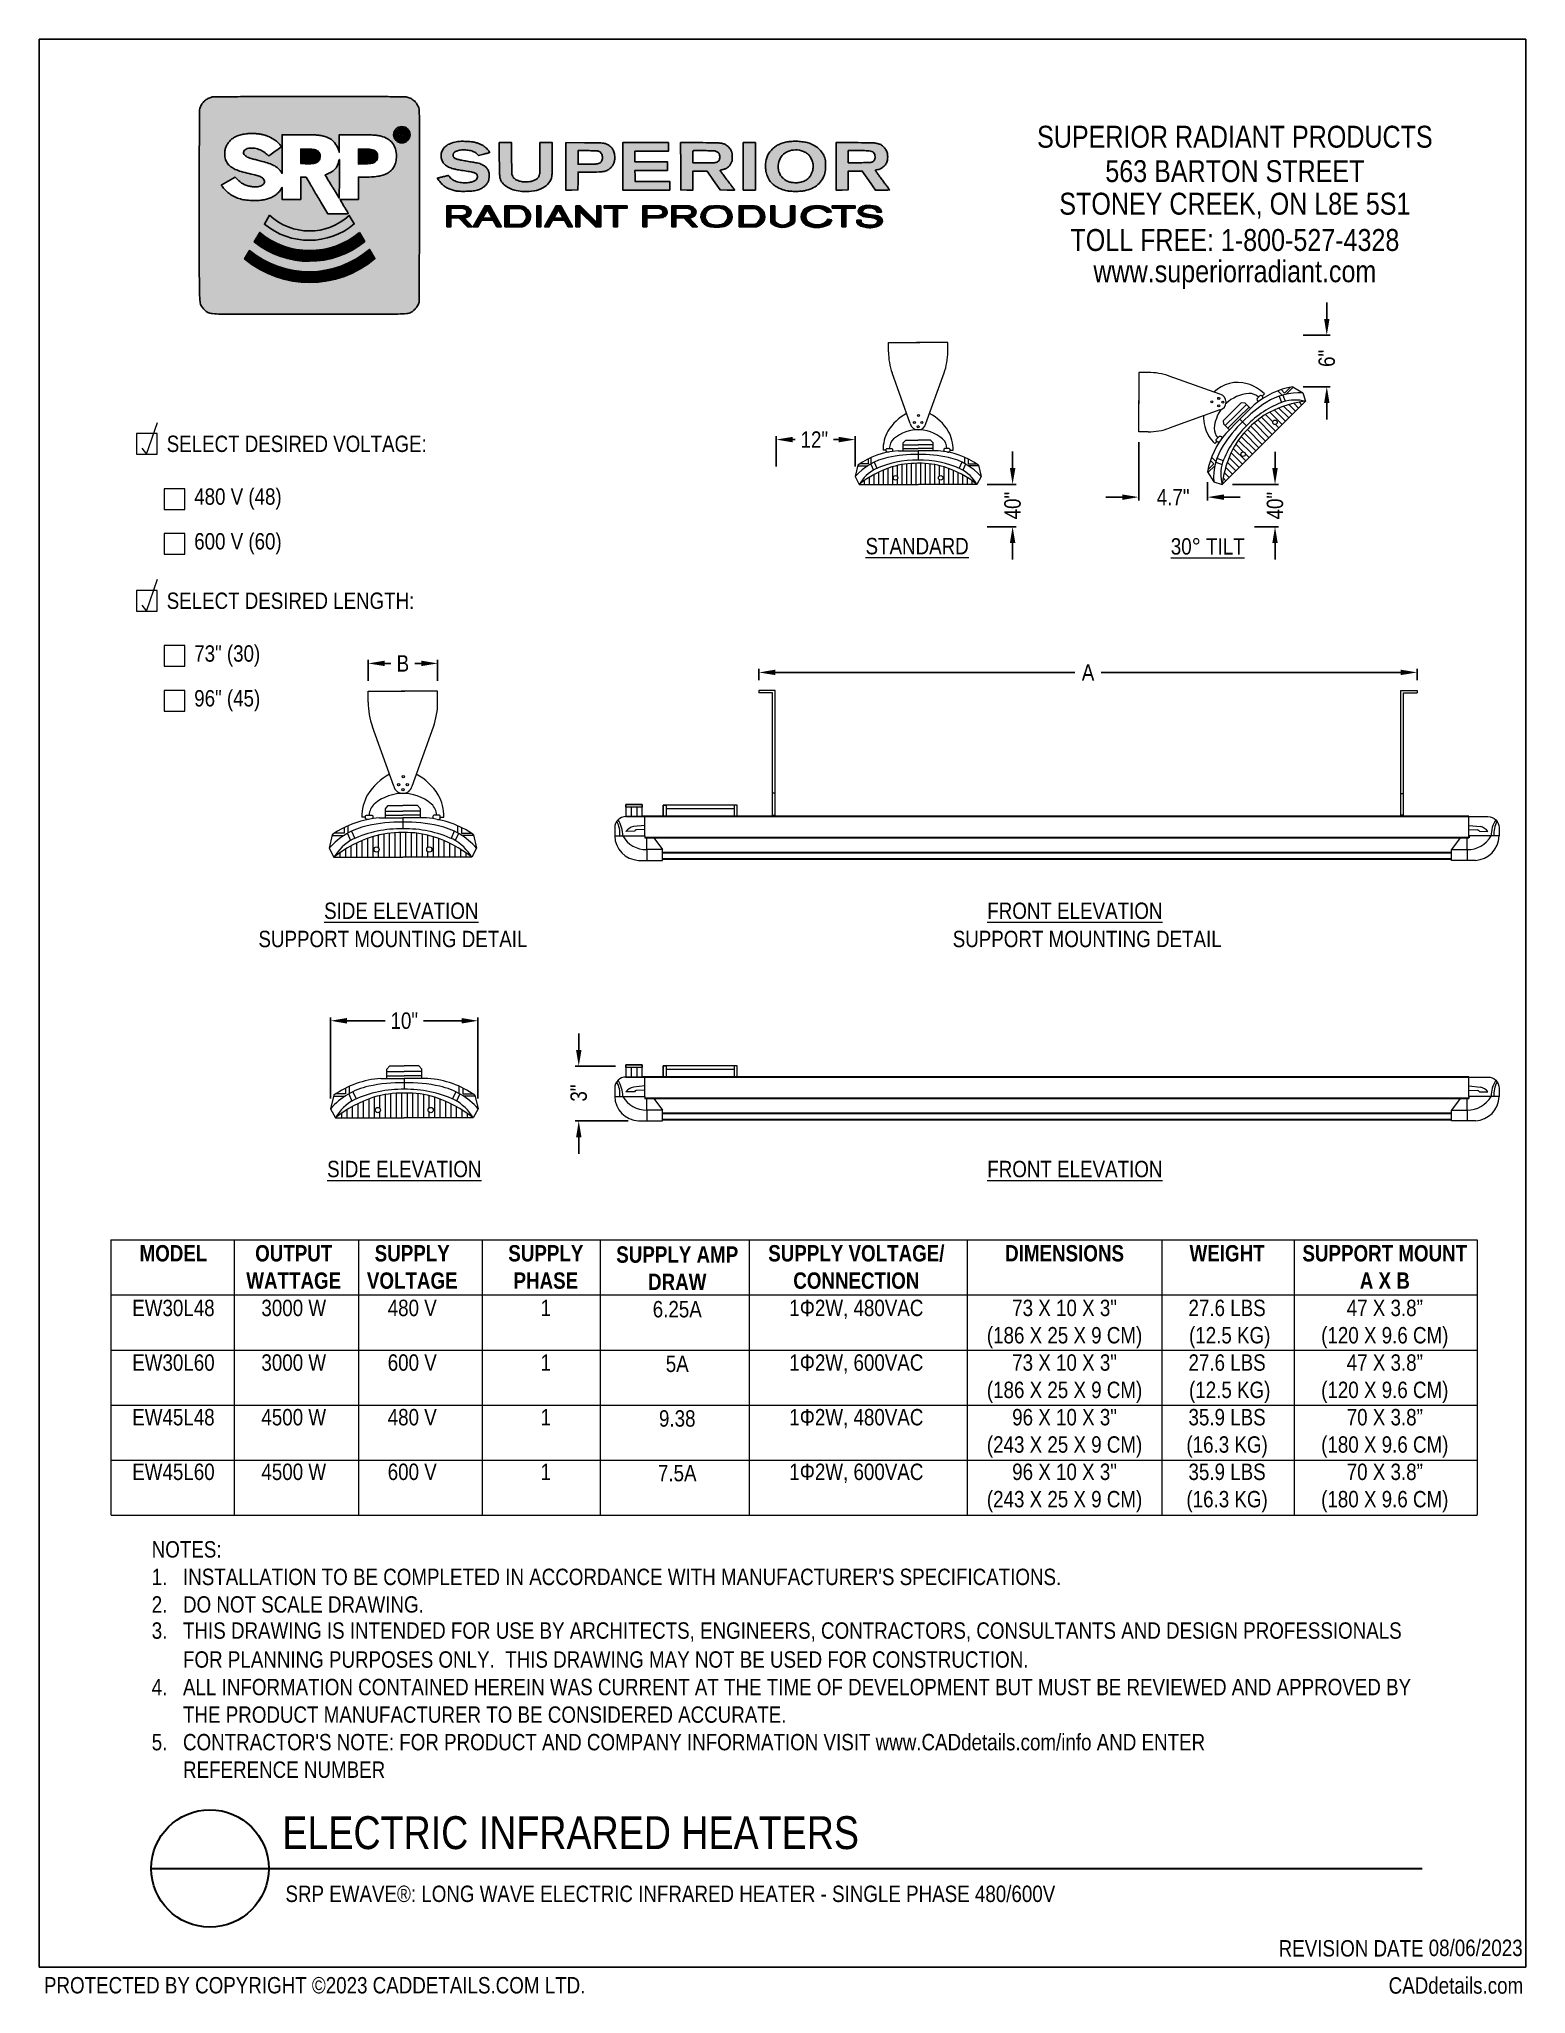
# Model space of a CAD drawing. Extents: x 0 to 216, y -4 to 280.
import ezdxf

# ---------------------------------------------------------------- set-up
doc = ezdxf.new("R2010")
doc.units = 0
doc.header["$LTSCALE"] = 10
doc.header["$MEASUREMENT"] = 0
doc.layers.get('0').update_dxf_attribs({"linetype": 'CONTINUOUS'})
for name, color, linetype, lineweight in [('CADdetails-1-ANNO', 41, 'CONTINUOUS', 5), ('CADdetails-3-FINE', 11, 'CONTINUOUS', 5), ('CADdetails-4-LIGHT', 3, 'CONTINUOUS', 9), ('CADdetails-5-MEDIUM', 4, 'CONTINUOUS', 18), ('CADdetails-6-HEAVY', 6, 'CONTINUOUS', 30), ('Company LOGO$0$CADdetails-1-ANNO', 41, 'CONTINUOUS', 5)]:
    doc.layers.add(name, color=color, linetype=linetype, lineweight=lineweight)
doc.layers.add('Company LOGO$0$CADdetails-9-TITLEBLOCK', color=7, linetype='CONTINUOUS')
doc.styles.add('CADdetails-DETAILTITLE', font='ARIALN.TTF', dxfattribs={"height": 4.77})
doc.styles.add('CADdetails-DIMENSIONS', font='ARIALN.TTF', dxfattribs={"height": 2.38})
doc.styles.add('CADdetails-NOTES', font='ARIALN.TTF', dxfattribs={"height": 2.38})
doc.styles.add('Company LOGO$0$CADdetails-DIMENSIONS', font='ARIALN.TTF', dxfattribs={"height": 2.38})
doc.styles.add('Company LOGO$0$CADdetails-NOTES', font='ARIALN.TTF', dxfattribs={"height": 2.38})
doc.styles.add('Company LOGO$0$CADdetails-SUBHEADING', font='ARIALN.TTF', dxfattribs={"height": 3.18})
doc.dimstyles.new('CADdetails-LEADER', dxfattribs={"dimtxt": 2.38, "dimasz": 2.38, "dimexe": 0.5, "dimexo": 1.5, "dimgap": 1, "dimtad": 0, "dimzin": 0, "dimdsep": 46, "dimtxsty": 'CADdetails-DIMENSIONS', "dimcen": 1, "dimclrd": 256, "dimclre": 256, "dimclrt": 256, "dimadec": 0, "dimazin": 0, "dimtfac": 1, "dimtdec": 4, "dimtofl": 0, "dimtmove": 0, "dimatfit": 3, "dimfxl": 1, "dimtolj": 1, "dimtzin": 0, "dimarcsym": 0})
pattern_1 = [(45, (-49.9364405, 225.66883), (-0.00461901477, 0.00461901477), [])]

msp = doc.modelspace()

# ---------------------------------------------------------------- texts
at = {"layer": 'CADdetails-1-ANNO', "char_height": 2.375, "width": 56.39069, "attachment_point": 4, "style": 'CADdetails-NOTES'}
for s, insert in [('SELECT DESIRED VOLTAGE:', (18.539, 221.206)), ('480 V (48)', (22.539, 213.206)), ('600 V (60)', (22.539, 206.706)), ('SELECT DESIRED LENGTH:', (18.539, 198.413)), ('73" (30)', (22.539, 190.413)), ('96" (45)', (22.539, 183.913))]:
    msp.add_mtext(s, dxfattribs=dict(at, insert=insert))
at = {"layer": 'CADdetails-1-ANNO', "char_height": 2.38, "style": 'CADdetails-NOTES'}
for s, width, gutter_width, insert, attachment_point in [('\\pt30.94;{\\LSTANDARD}', 42.49887, 11.9, (127.56, 207.553), 2), ('\\pt30.94;{\\L30° TILT}', 42.49887, 11.9, (169.773, 207.517), 2), ('{\\LSIDE ELEVATION}', 66.64595, 18.661, (52.616, 154.597), 2), ('{\\LFRONT ELEVATION}', 66.64595, 18.661, (150.469, 154.597), 2), ('SUPPORT MOUNTING DETAIL', 48.59369, 11.9, (51.405, 150.502), 2), ('SUPPORT MOUNTING DETAIL', 57.53482, 11.9, (132.726, 150.502), 1), ('{\\LSIDE ELEVATION}', 66.64595, 18.661, (53.053, 117.091), 2), ('{\\LFRONT ELEVATION}', 66.64595, 18.661, (150.469, 117.091), 2), ('{\\fArial Narrow|b1|i0|c0|p34;MODEL}\\P\\PEW30L48\\P\\PEW30L60\\P\\PEW45L48\\P\\PEW45L60', 20.0518, 11.9, (19.519, 104.855), 2), ('{\\fArial Narrow|b1|i0|c0|p34;OUTPUT WATTAGE\\P}3000 W\\P\\P3000 W\\P{\\fArial Narrow|b1|i0|c0|p34;\\P}4500 W\\P\\P4500 W', 15.86144, 11.9, (36.993, 104.855), 2), ('{\\fArial Narrow|b1|i0|c0|p34;SUPPLY VOLTAGE\\P}480 V\\P\\P600 V\\P\\P480 V\\P\\P600 V', 16.21836, 11.9, (54.209, 104.855), 2), ('{\\fArial Narrow|b1|i0|c0|p34;SUPPLY PHASE\\P}1\\P\\P1\\P\\P1\\P\\P1', 15.86144, 11.9, (73.618, 104.855), 2), ('{\\fArial Narrow|b1|i0|c0|p34;SUPPLY AMP\\PDRAW\\P}6.25A\\P\\P5A\\P\\P9.38\\P\\P7.5A', 20.88159, 11.9, (92.709, 104.67), 2), ('{\\fArial Narrow|b1|i0|c0|p34;SUPPLY VOLTAGE/\\PCONNECTION}\\P1Φ2W, 480VAC\\P\\P1Φ2W, 600VAC\\P\\P1Φ2W, 480VAC\\P\\P1Φ2W, 600VAC', 34.39441, 11.9, (118.727, 104.855), 2), ('{\\fArial Narrow|b1|i0|c0|p34;DIMENSIONS\\P\\P}73 X 10 X 3"\\P(186 X 25 X 9 CM)\\P73 X 10 X 3"\\P(186 X 25 X 9 CM)\\P96 X 10 X 3"\\P(243 X 25 X 9 CM) \\P96 X 10 X 3"\\P(243 X 25 X 9 CM) ', 34.39441, 11.9, (148.976, 104.855), 2), ('{\\fArial Narrow|b1|i0|c0|p34;WEIGHT\\P\\P}27.6 LBS\\P (12.5 KG)\\P27.6 LBS\\P (12.5 KG)  \\P35.9 LBS\\P(16.3 KG) \\P35.9 LBS\\P(16.3 KG) \\P ', 29.33709, 11.9, (172.588, 104.855), 2), ('{\\fArial Narrow|b1|i0|c0|p34;SUPPORT MOUNT\\PA X B\\P}47 X 3.8”\\P(120 X 9.6 CM)\\P47 X 3.8”\\P(120 X 9.6 CM)\\P70 X 3.8”\\P(180 X 9.6 CM) \\P70 X 3.8”\\P(180 X 9.6 CM) ', 29.33709, 11.9, (195.498, 104.855), 2)]:
    msp.add_mtext_dynamic_manual_height_columns(s, width=width, gutter_width=gutter_width, heights=[0], dxfattribs=dict(at, insert=insert, attachment_point=attachment_point))

# ---------------------------------------------------------------- blocks, each defined once
blk = doc.blocks.new('*T1')
at = {"layer": 'CADdetails-5-MEDIUM', "transparency": 16777216, "insert": (0.06, -2), "char_height": 2.38, "width": 165.0809, "attachment_point": 4, "style": 'CADdetails-NOTES'}
blk.add_mtext('SRP EWAVE®: LONG WAVE ELECTRIC INFRARED HEATER - SINGLE PHASE 480/600V', dxfattribs=at)
blk = doc.blocks.new('*T2')
at = {"layer": 'CADdetails-6-HEAVY', "transparency": 16777216, "insert": (0.06, -3.5), "char_height": 4.77, "width": 165.5323, "attachment_point": 4, "style": 'CADdetails-DETAILTITLE'}
blk.add_mtext('ELECTRIC INFRARED HEATERS', dxfattribs=at)
blk = doc.blocks.new('*T13')
at = {"layer": 'Company LOGO$0$CADdetails-1-ANNO', "color": 0, "transparency": 16777216, "char_height": 3.18, "width": 65.4473, "attachment_point": 5, "style": 'Company LOGO$0$CADdetails-SUBHEADING'}
for s, insert in [('SUPERIOR RADIANT PRODUCTS', (32.78, -2.5)), ('563 BARTON STREET', (32.78, -7.5))]:
    blk.add_mtext(s, dxfattribs=dict(at, insert=insert))
at = {"layer": 'Company LOGO$0$CADdetails-1-ANNO', "transparency": 16777216, "char_height": 3.18, "width": 65.4473, "attachment_point": 5, "style": 'Company LOGO$0$CADdetails-SUBHEADING'}
for s, insert in [('STONEY CREEK, ON L8E 5S1', (32.78, -12.5)), ('TOLL FREE: 1-800-527-4328', (32.78, -17.5)), ('www.superiorradiant.com', (32.78, -22.5))]:
    blk.add_mtext(s, dxfattribs=dict(at, insert=insert))
blk = doc.blocks.new('*T14')
at = {"layer": 'Company LOGO$0$CADdetails-1-ANNO', "transparency": 16777216, "char_height": 2.38, "width": 184.5948, "attachment_point": 4, "style": 'Company LOGO$0$CADdetails-NOTES'}
for s, insert in [('NOTES:', (0.06, -2)), ("1.   INSTALLATION TO BE COMPLETED IN ACCORDANCE WITH MANUFACTURER'S SPECIFICATIONS.", (0.06, -6)), ('2.   DO NOT SCALE DRAWING.', (0.06, -10)), ('3.   THIS DRAWING IS INTENDED FOR USE BY ARCHITECTS, ENGINEERS, CONTRACTORS, CONSULTANTS AND DESIGN PROFESSIONALS', (0.06, -14)), ('      FOR PLANNING PURPOSES ONLY.  THIS DRAWING MAY NOT BE USED FOR CONSTRUCTION.', (0.06, -18)), ('4.   ALL INFORMATION CONTAINED HEREIN WAS CURRENT AT THE TIME OF DEVELOPMENT BUT MUST BE REVIEWED AND APPROVED BY', (0.06, -22)), ('      THE PRODUCT MANUFACTURER TO BE CONSIDERED ACCURATE.', (0.06, -26)), ("5.   CONTRACTOR'S NOTE: FOR PRODUCT AND COMPANY INFORMATION VISIT www.CADdetails.com/info AND ENTER", (0.06, -30)), ('      REFERENCE NUMBER', (0.06, -34))]:
    blk.add_mtext(s, dxfattribs=dict(at, insert=insert))
blk = doc.blocks.new('*T15')
at = {"layer": 'Company LOGO$0$CADdetails-1-ANNO', "transparency": 16777216, "insert": (0.06, -2), "char_height": 2.38, "width": 19.4793, "attachment_point": 4, "style": 'Company LOGO$0$CADdetails-NOTES'}
blk.add_mtext('CADdetails.com', dxfattribs=at)
blk = doc.blocks.new('Company LOGO')
at = {"layer": 'Company LOGO$0$CADdetails-9-TITLEBLOCK', "true_color": 0x000000}
h = blk.add_hatch(color=18, dxfattribs=at)
h.dxf.hatch_style = 1
h.set_gradient(color2=(0, 0, 0), name='HEMISPHERICAL')
h.paths.add_polyline_path([(55.25, 255.74, 0.000097), (55.26, 265.02, 0.001777), (55.25, 267.98, 0.002816), (55.23, 269.59, 0.076009), (55.16, 270.01, 0.060567), (54.9, 270.55, 0.064589), (54.52, 271.01, 0.064137), (54.04, 271.35, 0.058365), (53.47, 271.58, 0.063304), (53.14, 271.62, 0.000585), (50.69, 271.64, 0.00112), (46.92, 271.65, 0.000162), (39.24, 271.65, 0.000098), (29.98, 271.64, 0.001768), (27.01, 271.63, 0.002864), (25.39, 271.61, 0.071986), (24.95, 271.54, 0.059671), (24.4, 271.29, 0.063472), (23.93, 270.92, 0.064495), (23.58, 270.45, 0.06508), (23.36, 269.9, 0.061309), (23.31, 269.52, 0.00101), (23.29, 267.37, 0.001298), (23.28, 263.86, 0.000144), (23.28, 255.84, 0.000158), (23.28, 245.55, 0.005213), (23.31, 243.08, 0.020434), (23.39, 241.85, 0.104484), (23.59, 241.21, 0.043799), (23.77, 240.96, 0.024879), (24.01, 240.7, 0.024914), (24.28, 240.46, 0.051502), (24.51, 240.31, 0.09679), (25.15, 240.13, 0.01668), (26.4, 240.06, 0.004483), (28.92, 240.04, 0.00014), (39.27, 240.04, 0.000153), (49.58, 240.04, 0.00472), (52.14, 240.07, 0.017056), (53.42, 240.13, 0.103025), (54.05, 240.32, 0.050683), (54.34, 240.52, 0.032113), (54.63, 240.8, 0.031713), (54.88, 241.11, 0.04309), (55.07, 241.43), (55.24, 241.79)])
h.paths.add_polyline_path([(40.94, 256.31), (41.93, 254.64), (43.43, 254.63, 0.001269), (44.31, 254.62, 0.012555), (44.67, 254.63, 0.026204), (44.87, 254.65, 0.478857), (44.9, 254.7, 0.038471), (44.87, 254.75, 0.000768), (44.71, 255.04, 0.001822), (44.51, 255.37, 0.001222), (44.29, 255.74), (43.72, 256.71), (45.05, 256.71), (46.38, 256.71), (46.38, 258.33), (46.38, 259.95), (46.99, 259.95, 0.010427), (48.28, 259.98, 0.026912), (49.2, 260.07, 0.03634), (49.93, 260.24, 0.045584), (50.56, 260.5, 0.072178), (51.15, 260.92, 0.076601), (51.57, 261.48, 0.071522), (51.83, 262.18, 0.052533), (51.92, 263, 0.069572), (51.77, 264.04, 0.094717), (51.35, 264.88, 0.095369), (50.64, 265.5, 0.071427), (49.69, 265.9, 0.027164), (49.12, 266.01, 0.020907), (48.5, 266.07, 0.011958), (47.6, 266.1, 0.002398), (46, 266.11), (43.61, 266.11), (43.61, 264.83, -0.001623), (43.61, 264.33, -0.002637), (43.61, 263.91, -0.000394), (43.6, 263.54, 0.143436), (42.55, 265.36, 0.056705), (42.22, 265.58, 0.032293), (41.78, 265.77, 0.028683), (41.25, 265.92, 0.021788), (40.66, 266.04, 0.022279), (40.28, 266.07, 0.006783), (39.72, 266.09, 0.004807), (38.91, 266.11, 0.001527), (37.72, 266.11), (35.3, 266.11), (35.3, 263.31), (35.3, 260.5), (35.15, 260.73, 0.027215), (35.07, 260.84, 0.01191), (34.96, 260.97, 0.011749), (34.83, 261.11, 0.015393), (34.71, 261.23, 0.057326), (34.23, 261.58, 0.035721), (33.6, 261.87, 0.024828), (32.72, 262.16, 0.008613), (31.43, 262.49, -0.008803), (30.8, 262.66, -0.029261), (30.4, 262.79, -0.044161), (30.11, 262.94, -0.059405), (29.89, 263.12, -0.121239), (29.72, 263.4, -0.162622), (29.73, 263.69, -0.143774), (29.92, 263.94, -0.088803), (30.25, 264.1, -0.085184), (30.94, 264.18, -0.060723), (31.72, 264.05, -0.057226), (32.48, 263.72, -0.056582), (33.15, 263.22, 0.019482), (33.25, 263.14, 0.037418), (33.33, 263.09, 0.047079), (33.39, 263.06, 0.22178), (33.43, 263.06, 0.024831), (33.52, 263.12, 0.000156), (34.32, 263.71, 0.000188), (35.11, 264.3, 0.020633), (35.21, 264.39, 0.409206), (35.21, 264.43, 0.012304), (35.08, 264.57, 0.011954), (34.87, 264.79, 0.002397), (34.48, 265.16, 0.041402), (34.28, 265.32, 0.014688), (33.96, 265.52, 0.0147), (33.61, 265.71, 0.019404), (33.29, 265.87, 0.024973), (32.89, 266.01, 0.019084), (32.44, 266.13, 0.018289), (31.97, 266.22, 0.017664), (31.48, 266.27, 0.001553), (31.25, 266.29, 0.002288), (31.04, 266.3, 0.001056), (30.87, 266.31, 0.055047), (30.82, 266.31, -0.00025), (30.63, 266.3, -0.000429), (30.45, 266.28, -0.000295), (30.23, 266.26, 0.0316), (29.48, 266.15, 0.041938), (28.81, 265.95, 0.046372), (28.25, 265.67, 0.058282), (27.79, 265.3, 0.039465), (27.42, 264.85, 0.055444), (27.17, 264.4, 0.055882), (27.02, 263.91, 0.041073), (26.97, 263.34, 0.03164), (26.99, 262.91, 0.046393), (27.07, 262.53, 0.049097), (27.22, 262.2, 0.04185), (27.43, 261.88, 0.070065), (27.88, 261.44, 0.049474), (28.5, 261.08, 0.036641), (29.34, 260.77, 0.015252), (30.52, 260.47, -0.011174), (31.64, 260.19, -0.049394), (32.28, 259.95, -0.098754), (32.62, 259.68, -0.180622), (32.74, 259.36, -0.094259), (32.69, 259.09, -0.111885), (32.54, 258.87, -0.09107), (32.28, 258.71, -0.044889), (31.91, 258.59, -0.046196), (31.4, 258.53, -0.041007), (30.87, 258.57, -0.03923), (30.32, 258.69, -0.034833), (29.78, 258.9, -0.016706), (29.53, 259.03, -0.03096), (29.33, 259.15, -0.028691), (29.15, 259.3, -0.012303), (28.92, 259.52), (28.51, 259.94), (27.49, 259.36), (26.47, 258.78), (26.58, 258.62, 0.032478), (26.78, 258.37, 0.012246), (27.09, 258.05, 0.01262), (27.43, 257.73, 0.028299), (27.7, 257.52, 0.043664), (28.44, 257.08, 0.043701), (29.24, 256.78, 0.040027), (30.15, 256.61, 0.02736), (31.2, 256.55, 0.020167), (31.99, 256.58, 0.02829), (32.7, 256.68, 0.030867), (33.33, 256.84, 0.033509), (33.93, 257.08, 0.045044), (34.26, 257.28, 0.026697), (34.61, 257.57, 0.026777), (34.93, 257.89, 0.049507), (35.14, 258.19), (35.3, 258.46), (35.3, 257.58), (35.3, 256.71), (36.66, 256.71), (38.02, 256.71), (38.02, 258.33), (38.02, 259.95), (38.4, 259.95), (38.79, 259.95), (39.37, 258.97, 0.000023), (39.66, 258.48, 0.000009), (40.07, 257.77, 0.000008), (40.51, 257.03, 0.00001)], flags=16)
h.paths.add_polyline_path([(47.31, 250.62, -0.356339), (31.27, 250.55), (32.05, 251.91, 0.361016), (46.54, 251.9)], flags=16)
h.paths.add_polyline_path([(45.79, 253.15, -0.360899), (32.74, 253.12), (33.49, 254.44, 0.395366), (45.05, 254.4)], flags=16)
h.paths.add_polyline_path([(48.01, 249.45), (48.79, 248.13, -0.365296), (29.86, 248.08), (30.55, 249.28, 0.361269)], flags=16)
h.paths.add_polyline_path([(47.31, 261.89), (47.31, 261.89, 0.009433), (48, 261.93, 0.038268), (48.42, 261.99, 0.06386), (48.7, 262.09, 0.082218), (48.92, 262.26, 0.096403), (49.1, 262.53, 0.07229), (49.18, 262.87, 0.071382), (49.16, 263.23, 0.088947), (49.04, 263.54, 0.123363), (48.82, 263.76, 0.070876), (48.46, 263.91, 0.046429), (47.93, 264, 0.016209), (47.15, 264.02), (46.38, 264.02), (46.38, 262.94), (46.38, 261.86)], flags=0)
h.paths.add_polyline_path([(43.61, 256.9), (43.21, 257.57, 0.00279), (43.05, 257.84, 0.003648), (42.9, 258.08, 0.002699), (42.78, 258.28, 0.03414), (42.72, 258.35, -0.041699), (42.59, 258.53, -0.001151), (42.1, 259.36, -0.000214), (41.56, 260.27, -0.110177), (41.59, 260.29, -0.000469), (41.7, 260.33, -0.001525), (41.82, 260.38, -0.000988), (41.95, 260.44, 0.029749), (42.26, 260.59, 0.023384), (42.57, 260.78, 0.023908), (42.85, 261, 0.041975), (43.06, 261.2, 0.043601), (43.21, 261.42, 0.024645), (43.36, 261.71, 0.024621), (43.48, 262.01, 0.049474), (43.54, 262.26, -0.012053), (43.55, 262.35, -0.01937), (43.57, 262.43, -0.014408), (43.59, 262.5, -0.850532), (43.62, 262.49, -0.000132), (43.62, 261.68, -0.00181), (43.62, 260.78, -0.001085), (43.62, 259.7)], flags=0)
h.paths.add_polyline_path([(51.51, 266.11, -1), (53.89, 266.11, -1)], flags=16)
h.paths.add_polyline_path([(51.71, 266.11, -1), (53.7, 266.11, -1)], flags=0)
edge = h.paths.add_edge_path(flags=0)
edge.add_line((52.39, 265.45), (52.18, 265.45))
edge.add_line((52.18, 265.45), (52.18, 266.74))
edge.add_line((52.18, 266.74), (52.62, 266.74))
edge.add_spline(control_points=[(52.62, 266.74), (52.69, 266.73), (52.8, 266.73), (52.96, 266.71), (53.06, 266.64), (53.13, 266.55), (53.17, 266.47), (53.17, 266.35), (53.15, 266.25), (53.07, 266.13), (52.95, 266.05), (52.85, 266.03), (52.8, 266.03)], knot_values=[0, 0, 0, 0, 0.191945, 0.32785, 0.486314, 0.531109, 0.694667, 0.729867, 0.890501, 1.000282, 1.155477, 1.296035, 1.296035, 1.296035, 1.296035], degree=3, periodic=0)
edge.add_spline(control_points=[(52.8, 266.03), (52.84, 266.01), (52.92, 265.97), (53.01, 265.84), (53.07, 265.75), (53.1, 265.71)], knot_values=[0, 0, 0, 0, 0.128236, 0.267064, 0.445283, 0.445283, 0.445283, 0.445283], degree=3, periodic=0)
edge.add_line((53.1, 265.71), (53.26, 265.45))
edge.add_line((53.26, 265.45), (53.01, 265.45))
edge.add_line((53.01, 265.45), (52.89, 265.66))
edge.add_spline(control_points=[(52.89, 265.66), (52.86, 265.72), (52.8, 265.82), (52.69, 265.97), (52.53, 266), (52.43, 266), (52.39, 266)], knot_values=[0, 0, 0, 0, 0.207407, 0.370988, 0.525888, 0.662774, 0.662774, 0.662774, 0.662774], degree=3, periodic=0)
edge.add_line((52.39, 266), (52.39, 265.45))
edge = h.paths.add_edge_path(flags=0)
edge.add_line((52.64, 266.18), (52.39, 266.18))
edge.add_line((52.39, 266.18), (52.39, 266.56))
edge.add_line((52.39, 266.56), (52.62, 266.56))
edge.add_line((52.62, 266.56), (52.69, 266.56))
edge.add_spline(control_points=[(52.69, 266.56), (52.74, 266.56), (52.82, 266.56), (52.93, 266.48), (52.97, 266.36), (52.92, 266.24), (52.79, 266.18), (52.7, 266.18), (52.64, 266.18)], knot_values=[0, 0, 0, 0, 0.146741, 0.255682, 0.363426, 0.519325, 0.589287, 0.774741, 0.774741, 0.774741, 0.774741], degree=3, periodic=0)
h.paths.add_polyline_path([(38.67, 261.89), (38.67, 261.89, 0.028234), (39.73, 261.92, 0.099868), (40.38, 262.11, 0.165224), (40.72, 262.48, 0.120746), (40.83, 263.03, 0.046771), (40.79, 263.32, 0.089529), (40.69, 263.54, 0.089519), (40.52, 263.71, 0.046752), (40.27, 263.86, 0.033745), (40.07, 263.93, 0.043666), (39.87, 263.97, 0.022146), (39.59, 264, 0.00286), (39, 264.01), (38.01, 264.03), (38.03, 262.97), (38.04, 261.91)], flags=0)
h = blk.add_hatch(color=18, dxfattribs=at)
h.dxf.hatch_style = 1
h.set_gradient(color2=(0, 0, 0), name='HEMISPHERICAL')
h.paths.add_polyline_path([(51.71, 266.11, 1), (53.7, 266.11, 1)])
edge = h.paths.add_edge_path(flags=16)
edge.add_spline(control_points=[(52.62, 266.74), (52.69, 266.73), (52.8, 266.73), (52.96, 266.71), (53.06, 266.64), (53.13, 266.55), (53.17, 266.47), (53.17, 266.35), (53.15, 266.25), (53.07, 266.13), (52.95, 266.05), (52.85, 266.03), (52.8, 266.03)], knot_values=[0, 0, 0, 0, 0.191945, 0.32785, 0.486314, 0.531109, 0.694667, 0.729867, 0.890501, 1.000282, 1.155477, 1.296035, 1.296035, 1.296035, 1.296035], degree=3, periodic=0)
edge.add_spline(control_points=[(52.8, 266.03), (52.84, 266.01), (52.92, 265.97), (53.01, 265.84), (53.07, 265.75), (53.1, 265.71)], knot_values=[0, 0, 0, 0, 0.128236, 0.267064, 0.445283, 0.445283, 0.445283, 0.445283], degree=3, periodic=0)
edge.add_line((53.1, 265.71), (53.26, 265.45))
edge.add_line((53.26, 265.45), (53.01, 265.45))
edge.add_line((53.01, 265.45), (52.89, 265.66))
edge.add_spline(control_points=[(52.89, 265.66), (52.86, 265.72), (52.8, 265.82), (52.69, 265.97), (52.53, 266), (52.43, 266), (52.39, 266)], knot_values=[0, 0, 0, 0, 0.207407, 0.370988, 0.525888, 0.662774, 0.662774, 0.662774, 0.662774], degree=3, periodic=0)
edge.add_line((52.39, 266), (52.39, 265.45))
edge.add_line((52.39, 265.45), (52.18, 265.45))
edge.add_line((52.18, 265.45), (52.18, 266.74))
edge.add_line((52.18, 266.74), (52.62, 266.74))
edge = h.paths.add_edge_path(flags=0)
edge.add_spline(control_points=[(52.69, 266.56), (52.74, 266.56), (52.82, 266.56), (52.93, 266.48), (52.97, 266.36), (52.92, 266.24), (52.79, 266.18), (52.7, 266.18), (52.64, 266.18)], knot_values=[0, 0, 0, 0, 0.146741, 0.255682, 0.363426, 0.519325, 0.589287, 0.774741, 0.774741, 0.774741, 0.774741], degree=3, periodic=0)
edge.add_line((52.64, 266.18), (52.39, 266.18))
edge.add_line((52.39, 266.18), (52.39, 266.56))
edge.add_line((52.39, 266.56), (52.62, 266.56))
edge.add_line((52.62, 266.56), (52.69, 266.56))
h = blk.add_hatch(color=18, dxfattribs=at)
h.dxf.hatch_style = 1
h.set_gradient(color2=(0, 0, 0), name='HEMISPHERICAL')
h.paths.add_polyline_path([(40.79, 263.32, 0.089529), (40.69, 263.54, 0.089519), (40.52, 263.71, 0.046752), (40.27, 263.86, 0.033745), (40.07, 263.93, 0.043666), (39.87, 263.97, 0.022146), (39.59, 264, 0.00286), (39, 264.01), (38.01, 264.03), (38.03, 262.97), (38.04, 261.91), (38.67, 261.89, 0.028234), (39.73, 261.92, 0.099868), (40.38, 262.11, 0.165224), (40.72, 262.48, 0.120746), (40.83, 263.03, 0.046771)])
h = blk.add_hatch(color=18, dxfattribs=at)
h.dxf.hatch_style = 1
h.set_gradient(color2=(0, 0, 0), name='HEMISPHERICAL')
edge = h.paths.add_edge_path()
edge.add_spline(control_points=[(52.64, 266.18), (52.7, 266.18), (52.79, 266.18), (52.92, 266.24), (52.97, 266.36), (52.93, 266.48), (52.82, 266.56), (52.74, 266.56), (52.69, 266.56)], knot_values=[0, 0, 0, 0, 0.185454, 0.255416, 0.411315, 0.519059, 0.627999, 0.774741, 0.774741, 0.774741, 0.774741], degree=3, periodic=0)
edge.add_line((52.69, 266.56), (52.62, 266.56))
edge.add_line((52.62, 266.56), (52.39, 266.56))
edge.add_line((52.39, 266.56), (52.39, 266.18))
edge.add_line((52.39, 266.18), (52.64, 266.18))
h = blk.add_hatch(color=18, dxfattribs=at)
h.dxf.hatch_style = 1
h.set_gradient(color2=(0, 0, 0), name='HEMISPHERICAL')
h.paths.add_polyline_path([(63.64, 263.29), (63.64, 263.29, 0.056039), (63.43, 263.48, 0.041891), (63.17, 263.63, 0.037894), (62.85, 263.75, 0.029211), (62.49, 263.84, 0.040963), (61.76, 263.91, 0.046897), (61.06, 263.85, 0.052824), (60.5, 263.69, 0.175125), (60.22, 263.44, 0.056503), (60.2, 263.39, 0.020479), (60.18, 263.31, 0.020003), (60.17, 263.22, 0.022483), (60.16, 263.13, 0.064717), (60.18, 262.97, 0.085153), (60.24, 262.84, 0.079203), (60.34, 262.73, 0.048267), (60.49, 262.64, 0.063834), (60.69, 262.56, 0.004887), (61.26, 262.44, 0.006407), (61.97, 262.3, 0.004211), (62.78, 262.16, -0.005533), (63.44, 262.05, -0.020148), (63.85, 261.96, -0.029369), (64.16, 261.85, -0.02664), (64.48, 261.71, -0.060336), (64.88, 261.43, -0.076514), (65.17, 261.08, -0.076102), (65.34, 260.65, -0.058909), (65.4, 260.16, -0.038739), (65.36, 259.7, -0.060622), (65.26, 259.33, -0.062089), (65.06, 258.99, -0.042992), (64.77, 258.67, -0.068471), (64.27, 258.31, -0.05432), (63.65, 258.07, -0.043145), (62.86, 257.93, -0.021379), (61.85, 257.89, -0.004689), (61.35, 257.89, -0.012492), (60.99, 257.9, -0.016782), (60.7, 257.93, -0.019883), (60.44, 257.98, -0.027172), (59.85, 258.14, -0.035972), (59.34, 258.35, -0.038703), (58.89, 258.62, -0.041607), (58.5, 258.95, -0.026378), (58.31, 259.16, -0.013108), (58.09, 259.45, -0.005099), (57.86, 259.77, -0.294395), (57.9, 259.81, -0.000413), (58.11, 259.87, -0.001999), (58.35, 259.93, -0.001257), (58.63, 260, 0.00089), (58.92, 260.06, 0.001314), (59.17, 260.13, 0.00059), (59.38, 260.18, 0.035522), (59.44, 260.2, -0.038564), (59.51, 260.14, -0.030406), (59.58, 260.07, -0.020595), (59.65, 259.99, 0.101508), (60.09, 259.57, 0.062034), (60.76, 259.28, 0.055886), (61.55, 259.13, 0.049759), (62.38, 259.16, 0.037166), (62.94, 259.27, 0.077331), (63.35, 259.46, 0.108046), (63.59, 259.71, 0.139757), (63.68, 260.01, 0.055775), (63.65, 260.2, 0.103451), (63.59, 260.35, 0.093543), (63.47, 260.46, 0.039544), (63.27, 260.56, 0.031146), (63.04, 260.64, 0.020292), (62.77, 260.71, 0.009321), (62.33, 260.79, 0.001179), (61.38, 260.94, -0.004382), (60.61, 261.07, -0.01761), (60.15, 261.17, -0.027155), (59.8, 261.28, -0.026818), (59.47, 261.42, -0.078196), (58.93, 261.8, -0.089434), (58.57, 262.31, -0.092235), (58.41, 262.91, -0.089331), (58.47, 263.53, -0.089415), (58.76, 264.11, -0.084555), (59.24, 264.57, -0.070121), (59.93, 264.9, -0.039491), (60.83, 265.12, -0.037508), (61.31, 265.16, -0.011461), (62.04, 265.14, -0.011584), (62.78, 265.1, -0.034885), (63.27, 265.02, -0.028115), (63.74, 264.88, -0.029859), (64.19, 264.7, -0.031399), (64.59, 264.47, -0.041001), (64.91, 264.21, -0.019029), (65.14, 263.99, -0.025648), (65.32, 263.77, -0.021353), (65.44, 263.59, -0.502458), (65.41, 263.5, -0.001058), (65.18, 263.44, -0.003684), (64.92, 263.37, -0.002352), (64.62, 263.29), (63.82, 263.09)])
h = blk.add_hatch(color=18, dxfattribs=at)
h.dxf.hatch_style = 1
h.set_gradient(color2=(0, 0, 0), name='HEMISPHERICAL')
h.paths.add_polyline_path([(72.73, 260.54, -0.12231), (72.59, 260.03, -0.150032), (72.12, 259.57, -0.063328), (71.48, 259.34, -0.046429), (70.76, 259.26, -0.089705), (69.53, 259.46, -0.205184), (68.73, 260.2, -0.038167), (68.67, 260.9, -0.001423), (68.65, 262.62), (68.64, 264.96), (67.74, 264.96), (66.84, 264.96), (66.86, 262.44, 0.001317), (66.89, 260.62, 0.022831), (66.93, 260.03, 0.076386), (67.03, 259.61, 0.157516), (67.97, 258.53, 0.085292), (69.33, 258, 0.036517), (70.42, 257.87, 0.054937), (71.93, 257.96, 0.081689), (73.17, 258.39, 0.098906), (74.05, 259.12, 0.125234), (74.49, 260.07, 0.037069), (74.51, 260.3, 0.003046), (74.53, 260.91, 0.003646), (74.54, 261.69, 0.001857), (74.55, 262.67), (74.55, 264.96), (73.66, 264.96), (72.77, 264.96), (72.77, 262.55, -0.005206), (72.75, 261.24, -0.002203)])
h = blk.add_hatch(color=18, dxfattribs=at)
h.dxf.hatch_style = 1
h.set_gradient(color2=(0, 0, 0), name='HEMISPHERICAL')
h.paths.add_polyline_path([(82.11, 260.79, 0.07868), (82.63, 260.99, 0.067262), (83.09, 261.35, 0.060851), (83.35, 261.68, 0.055933), (83.53, 262.08, 0.052707), (83.62, 262.53, 0.114528), (83.49, 263.68, 0.074393), (83.24, 264.15, 0.082371), (82.82, 264.54, 0.067527), (82.28, 264.82, 0.068457), (81.86, 264.91, 0.011927), (80.97, 264.94, 0.000674), (79.24, 264.95), (76.53, 264.97), (76.53, 261.52), (76.53, 258.06), (77.41, 258.08), (78.28, 258.09), (78.3, 259.38), (78.31, 260.68), (79.93, 260.68, 0.008199), (81.35, 260.7, 0.044275)])
h.paths.add_polyline_path([(79.73, 263.8), (78.31, 263.82), (78.31, 262.82), (78.31, 261.83), (79.56, 261.83, 0.004995), (80.43, 261.84, 0.022217), (80.94, 261.87, 0.038518), (81.27, 261.93, 0.089222), (81.5, 262.04, 0.153469), (81.77, 262.39, 0.108377), (81.83, 262.89, 0.33505), (81.35, 263.69, 0.111427), (81.1, 263.78, 0.002975)], flags=16)
h = blk.add_hatch(color=18, dxfattribs=at)
h.dxf.hatch_style = 1
h.set_gradient(color2=(0, 0, 0), name='HEMISPHERICAL')
h.paths.add_polyline_path([(86.56, 262.19), (86.56, 262.95), (86.56, 263.71), (88.99, 263.71), (91.42, 263.71), (91.42, 264.34), (91.42, 264.96), (88.11, 264.96), (84.79, 264.96), (84.79, 261.51), (84.79, 258.06), (88.21, 258.06), (91.63, 258.06), (91.63, 258.69), (91.63, 259.32), (89.11, 259.33), (86.59, 259.34), (86.58, 260.14), (86.56, 260.94), (88.92, 260.94), (91.27, 260.94), (91.27, 261.57), (91.27, 262.19), (88.92, 262.19)])
h = blk.add_hatch(color=18, dxfattribs=at)
h.dxf.hatch_style = 1
h.set_gradient(color2=(0, 0, 0), name='HEMISPHERICAL')
h.paths.add_polyline_path([(99.27, 264.84, 0.040744), (98.75, 264.92, 0.017185), (97.91, 264.95, 0.001825), (95.96, 264.96), (93.2, 264.96), (93.21, 261.53), (93.23, 258.09), (94.1, 258.08), (94.98, 258.06), (94.98, 259.45), (94.98, 260.83), (96.01, 260.83), (97.04, 260.83), (97.98, 259.46), (98.93, 258.09), (99.98, 258.08, 0.002485), (100.39, 258.07, 0.007859), (101.04, 258.08, 0.249062), (101.04, 258.09, 0.094653), (101.04, 258.1, 0.008065), (100.64, 258.65, -0.000707), (99.39, 260.3, -0.012975), (98.9, 260.98, 0.083534), (99.72, 261.18, 0.063156), (100.07, 261.39, 0.065463), (100.35, 261.67, 0.081268), (100.64, 262.21, 0.058131), (100.7, 262.57, 0.007145), (100.7, 262.9, 0.007143), (100.7, 263.23, 0.032421), (100.68, 263.43, 0.035338), (100.65, 263.55, 0.070572), (100.4, 264.05, 0.07984), (99.96, 264.52, 0.086812)])
h.paths.add_polyline_path([(98.73, 262.43, -0.279914), (98.32, 262.08, -0.026815), (98.07, 262.05, -0.01179), (97.63, 262.04, -0.001331), (96.64, 262.04), (94.98, 262.04), (94.98, 263.04, -0.010957), (94.99, 263.5, -0.003034), (95, 263.8, -0.001314), (95.74, 263.81, -0.003524), (96.65, 263.8, -0.001744), (98.24, 263.69, -0.348502), (98.86, 263.18, -0.130841)], flags=16)
h = blk.add_hatch(color=18, dxfattribs=at)
h.dxf.hatch_style = 1
h.set_gradient(color2=(0, 0, 0), name='HEMISPHERICAL')
h.paths.add_polyline_path([(104.07, 264.96), (103.18, 264.96), (102.29, 264.96), (102.29, 261.51), (102.29, 258.06), (103.18, 258.06), (104.07, 258.06), (104.07, 261.51)])
h = blk.add_hatch(color=18, dxfattribs=at)
h.dxf.hatch_style = 1
h.set_gradient(color2=(0, 0, 0), name='HEMISPHERICAL')
h.paths.add_polyline_path([(105.61, 262.39, -0.110772), (106.05, 263.47, -0.072017), (106.79, 264.26, -0.062718), (107.5, 264.71, -0.042543), (108.1, 264.94, -0.029501), (108.8, 265.09, -0.031802), (109.57, 265.16, -0.023966), (110.42, 265.14, -0.024363), (111.24, 265.04, -0.040526), (111.91, 264.87, -0.055199), (112.72, 264.49, -0.09864), (113.72, 263.57, -0.129738), (114.24, 262.22, -0.042027), (114.24, 261.01, -0.041922), (114.16, 260.55, -0.073124), (113.77, 259.63, -0.078052), (113.14, 258.87, -0.07375), (112.28, 258.32, -0.075434), (110.83, 257.92, -0.01988), (109.9, 257.88, -0.020507), (108.95, 257.92, -0.048332), (107.94, 258.17, -0.063167), (106.87, 258.72, -0.063511), (106.34, 259.18, -0.04192), (106.12, 259.48, -0.046125), (105.74, 260.23, -0.043491), (105.61, 260.66, -0.021307), (105.58, 260.83, -0.007529), (105.56, 261.02, -0.067361)])
h.paths.add_polyline_path([(112.32, 262.32, -0.129864), (112.42, 261.14, -0.07732), (112.1, 260.23, -0.205339), (110.88, 259.26, -0.064917), (109.92, 259.14, -0.044326), (109.18, 259.21, -0.144234), (108.13, 259.73, -0.025769), (107.92, 259.95, -0.105558), (107.54, 260.58, -0.021178), (107.44, 260.91, -0.018498), (107.4, 261.11, -0.045185), (107.37, 261.45, -0.018519), (107.38, 261.64, -0.098369), (107.68, 262.68, -0.117492), (108.34, 263.44, -0.112412), (109.3, 263.85, -0.084426), (110.45, 263.86, -0.03394), (110.9, 263.74, 0.028926), (110.67, 263.81, -0.076069), (111.6, 263.39, -0.029427), (111.87, 263.11, -0.093366)], flags=16)
h = blk.add_hatch(color=18, dxfattribs=at)
h.dxf.hatch_style = 1
h.set_gradient(color2=(0, 0, 0), name='HEMISPHERICAL')
h.paths.add_polyline_path([(123.26, 262.56, 0.067987), (123.26, 263.21, 0.075808), (123.08, 263.82, 0.079758), (122.74, 264.32, 0.087572), (122.27, 264.67, 0.054831), (121.82, 264.83, 0.04221), (121.31, 264.92, 0.017797), (120.47, 264.95, 0.001886), (118.52, 264.96), (115.78, 264.96), (115.78, 261.51), (115.78, 258.06), (116.65, 258.08), (117.53, 258.09), (117.54, 259.46), (117.56, 260.83), (118.57, 260.83), (119.59, 260.83), (120.54, 259.45), (121.49, 258.06), (122.52, 258.06, 0.003362), (122.92, 258.07, 0.005604), (123.26, 258.08, 0.00126), (123.55, 258.09, 0.402282), (123.56, 258.1, 0.159835), (123.55, 258.13, 0.000273), (123.26, 258.52, 0.002023), (122.93, 258.97, 0.001246), (122.54, 259.49, -0.001164), (122.15, 260.01, -0.001822), (121.81, 260.46, -0.000521), (121.5, 260.9, -0.288121), (121.5, 260.94, -0.142616), (121.52, 260.97, -0.069498), (121.58, 260.99, -0.020019), (121.68, 261.01, 0.070054), (122.27, 261.19, 0.084379), (122.75, 261.53, 0.086558), (123.09, 261.99, 0.078329)])
h.paths.add_polyline_path([(120.31, 262.06, 0.01334), (120.72, 262.08, 0.035723), (120.95, 262.11, 0.108443), (121.09, 262.17, 0.0395), (121.26, 262.33, 0.078286), (121.37, 262.48, 0.077259), (121.43, 262.66, 0.037598), (121.45, 262.9, 0.072556), (121.4, 263.25, 0.12507), (121.24, 263.51, 0.113794), (120.98, 263.67, 0.05377), (120.58, 263.76, 0.018823), (120.35, 263.78, 0.00312), (119.92, 263.8, 0.003423), (119.41, 263.81, 0.003022), (118.87, 263.81), (117.55, 263.81), (117.55, 262.92), (117.55, 262.03), (119.25, 262.05, 0.001109)], flags=16)
h = blk.add_hatch(color=18, dxfattribs=at)
h.dxf.hatch_style = 1
h.set_gradient(color2=(0, 0, 0), name='HEMISPHERICAL')
h.paths.add_polyline_path([(42.78, 258.28, 0.065244), (42.67, 258.41, -0.001321), (42.1, 259.36, -0.000181), (41.65, 260.13, -0.912818), (41.59, 260.29, -0.000469), (41.7, 260.33, -0.001525), (41.82, 260.38, -0.000988), (41.95, 260.44, 0.076664), (42.7, 260.89, 0.114545), (43.19, 261.39, 0.052918), (43.48, 262.01, 0.096978), (43.59, 262.49, -1.021296), (43.62, 262.49, -0.000194), (43.62, 261.3, -0.001612), (43.62, 259.7), (43.61, 256.9), (43.21, 257.57, 0.00279), (43.05, 257.84, 0.003648), (42.9, 258.08, 0.002699)])
h = blk.add_hatch(color=18, dxfattribs=at)
h.dxf.hatch_style = 1
h.set_gradient(color2=(0, 0, 0), name='HEMISPHERICAL')
h.paths.add_polyline_path([(48.7, 262.09, 0.18093), (49.1, 262.53, 0.072291), (49.18, 262.87, 0.187399), (49.04, 263.54, 0.17533), (48.71, 263.84, 0.069216), (47.93, 264, 0.016209), (47.15, 264.02), (46.38, 264.02), (46.38, 262.94), (46.38, 261.86), (47.31, 261.89, 0.009433), (48, 261.93, 0.038268), (48.42, 261.99, 0.06386)])
at = {"layer": 'Company LOGO$0$CADdetails-9-TITLEBLOCK', "true_color": 0xff6612}
h = blk.add_hatch(dxfattribs=at)
h.set_pattern_fill('ANSI31', color=30, scale=0.052258)
h.set_pattern_definition(pattern_1)
edge = h.paths.add_edge_path()
edge.add_spline(control_points=[(61.73, 254.04), (61.98, 254.08), (62.49, 254.15), (62.91, 254.95), (62.42, 255.65), (61.94, 255.73), (61.73, 255.77)], knot_values=[0, 0, 0, 0, 13.971866, 28.036988, 43.077201, 55.142889, 55.142889, 55.142889, 55.142889], degree=3, periodic=0)
edge.add_line((61.73, 255.77), (59.23, 255.77))
edge.add_line((59.23, 255.77), (59.23, 252.72))
edge.add_line((59.23, 252.72), (59.82, 252.72))
edge.add_line((59.82, 252.72), (59.82, 254.04))
edge.add_line((59.82, 254.04), (60.97, 254.04))
edge.add_line((60.97, 254.04), (62.22, 252.72))
edge.add_line((62.22, 252.72), (62.98, 252.72))
edge.add_line((62.98, 252.72), (61.73, 254.04))
edge = h.paths.add_edge_path(flags=16)
edge.add_spline(control_points=[(61.36, 255.45), (61.55, 255.43), (61.92, 255.39), (62.31, 254.78), (61.81, 254.38), (61.49, 254.36), (61.36, 254.35)], knot_values=[0, 0, 0, 0, 10.641563, 20.928893, 32.05037, 39.419964, 39.419964, 39.419964, 39.419964], degree=3, periodic=0)
edge.add_line((61.36, 254.35), (59.82, 254.35))
edge.add_line((59.82, 254.35), (59.82, 255.45))
edge.add_line((59.82, 255.45), (61.36, 255.45))
h = blk.add_hatch(dxfattribs=at)
h.set_pattern_fill('ANSI31', color=30, scale=0.052258)
h.set_pattern_definition(pattern_1)
h.paths.add_polyline_path([(65.46, 255.77), (64.79, 255.77), (63.08, 252.72), (63.74, 252.72), (64.27, 253.69), (65.99, 253.69), (66.51, 252.72), (67.17, 252.72)])
h.paths.add_polyline_path([(65.13, 255.26), (64.44, 254.01), (65.81, 254.01)], flags=16)
h = blk.add_hatch(dxfattribs=at)
h.set_pattern_fill('ANSI31', color=30, scale=0.052258)
h.set_pattern_definition(pattern_1)
h.paths.add_polyline_path([(69.73, 255.77), (67.68, 255.77), (67.68, 252.72), (69.89, 252.72, 0.378342), (71.41, 254.16, 0.431115)])
h.paths.add_polyline_path([(68.27, 255.41), (68.27, 253.08), (69.89, 253.08, 0.317845), (70.79, 254.19, 0.345632), (69.89, 255.41)], flags=16)
h = blk.add_hatch(dxfattribs=at)
h.set_pattern_fill('ANSI31', color=30, scale=0.052258)
h.set_pattern_definition(pattern_1)
h.paths.add_polyline_path([(72.89, 255.77), (72.3, 255.77), (72.3, 252.72), (72.89, 252.72)])
h = blk.add_hatch(dxfattribs=at)
h.set_pattern_fill('ANSI31', color=30, scale=0.052258)
h.set_pattern_definition(pattern_1)
h.paths.add_polyline_path([(75.79, 255.77), (75.13, 255.77), (73.41, 252.72), (74.07, 252.72), (74.6, 253.69), (76.32, 253.69), (76.85, 252.72), (77.5, 252.72)])
h.paths.add_polyline_path([(76.14, 254.01), (74.77, 254.01), (75.46, 255.26)], flags=16)
h = blk.add_hatch(dxfattribs=at)
h.set_pattern_fill('ANSI31', color=30, scale=0.052258)
h.set_pattern_definition(pattern_1)
h.paths.add_polyline_path([(78.61, 255.77), (77.99, 255.77), (77.99, 252.72), (78.58, 252.72), (78.58, 254.96), (80.82, 252.72), (81.6, 252.72), (81.6, 255.77), (81.01, 255.77), (81.01, 253.36)])
h = blk.add_hatch(dxfattribs=at)
h.set_pattern_fill('ANSI31', color=30, scale=0.052258)
h.set_pattern_definition(pattern_1)
h.paths.add_polyline_path([(84.05, 255.45), (85.42, 255.45), (85.42, 255.77), (82.09, 255.77), (82.09, 255.45), (83.46, 255.45), (83.46, 252.72), (84.05, 252.72)])
h = blk.add_hatch(dxfattribs=at)
h.set_pattern_fill('ANSI31', color=30, scale=0.052258)
h.set_pattern_definition(pattern_1)
edge = h.paths.add_edge_path()
edge.add_spline(control_points=[(90.22, 254.04), (90.47, 254.08), (90.98, 254.15), (91.4, 254.95), (90.91, 255.65), (90.43, 255.73), (90.22, 255.77)], knot_values=[0, 0, 0, 0, 3.492967, 7.009247, 10.7693, 13.785722, 13.785722, 13.785722, 13.785722], degree=3, periodic=0)
edge.add_line((90.22, 255.77), (87.72, 255.77))
edge.add_line((87.72, 255.77), (87.72, 252.72))
edge.add_line((87.72, 252.72), (88.31, 252.72))
edge.add_line((88.31, 252.72), (88.31, 254.04))
edge.add_line((88.31, 254.04), (90.22, 254.04))
edge = h.paths.add_edge_path(flags=16)
edge.add_line((88.31, 255.45), (88.31, 254.35))
edge.add_line((88.31, 254.35), (89.85, 254.35))
edge.add_spline(control_points=[(89.85, 254.35), (89.98, 254.36), (90.3, 254.38), (90.8, 254.78), (90.41, 255.39), (90.04, 255.43), (89.85, 255.45)], knot_values=[0, 0, 0, 0, 1.842399, 4.622768, 7.1946, 9.854991, 9.854991, 9.854991, 9.854991], degree=3, periodic=0)
edge.add_line((89.85, 255.45), (88.31, 255.45))
h = blk.add_hatch(dxfattribs=at)
h.set_pattern_fill('ANSI31', color=30, scale=0.052258)
h.set_pattern_definition(pattern_1)
edge = h.paths.add_edge_path()
edge.add_spline(control_points=[(94.42, 254.04), (94.67, 254.08), (95.17, 254.15), (95.59, 254.95), (95.1, 255.65), (94.63, 255.73), (94.42, 255.77)], knot_values=[0, 0, 0, 0, 13.971866, 28.036988, 43.077201, 55.142889, 55.142889, 55.142889, 55.142889], degree=3, periodic=0)
edge.add_line((94.42, 255.77), (91.91, 255.77))
edge.add_line((91.91, 255.77), (91.91, 252.72))
edge.add_line((91.91, 252.72), (92.5, 252.72))
edge.add_line((92.5, 252.72), (92.5, 254.04))
edge.add_line((92.5, 254.04), (93.65, 254.04))
edge.add_line((93.65, 254.04), (94.9, 252.72))
edge.add_line((94.9, 252.72), (95.67, 252.72))
edge.add_line((95.67, 252.72), (94.42, 254.04))
edge = h.paths.add_edge_path(flags=16)
edge.add_spline(control_points=[(94.05, 255.45), (94.23, 255.43), (94.61, 255.39), (94.99, 254.78), (94.49, 254.38), (94.17, 254.36), (94.05, 254.35)], knot_values=[0, 0, 0, 0, 10.641563, 20.928893, 32.05037, 39.419964, 39.419964, 39.419964, 39.419964], degree=3, periodic=0)
edge.add_line((94.05, 254.35), (92.5, 254.35))
edge.add_line((92.5, 254.35), (92.5, 255.45))
edge.add_line((92.5, 255.45), (94.05, 255.45))
h = blk.add_hatch(dxfattribs=at)
h.set_pattern_fill('ANSI31', color=30, scale=0.052258)
h.set_pattern_definition(pattern_1)
h.paths.add_polyline_path([(99.29, 255.75, 0.066764), (97.52, 255.75, 0.370424), (96.16, 254.16, 0.345049), (97.51, 252.73, 0.062218), (99.33, 252.73, 0.345049), (100.68, 254.16, 0.377117)])
h.paths.add_polyline_path([(100.06, 254.19, -0.370184), (98.93, 253.04, -0.073295), (97.91, 253.04, -0.370184), (96.78, 254.19, -0.395053), (97.89, 255.44, -0.075891), (98.95, 255.44, -0.395053)], flags=16)
h = blk.add_hatch(dxfattribs=at)
h.set_pattern_fill('ANSI31', color=30, scale=0.052258)
h.set_pattern_definition(pattern_1)
h.paths.add_polyline_path([(103.74, 255.77), (101.7, 255.77), (101.7, 252.72), (103.91, 252.72, 0.378342), (105.43, 254.16, 0.431115)])
h.paths.add_polyline_path([(102.29, 255.41), (102.29, 253.08), (103.91, 253.08, 0.317845), (104.81, 254.19, 0.345632), (103.91, 255.41)], flags=16)
h = blk.add_hatch(dxfattribs=at)
h.set_pattern_fill('ANSI31', color=30, scale=0.052258)
h.set_pattern_definition(pattern_1)
h.paths.add_polyline_path([(109.77, 255.77), (109.18, 255.77), (109.18, 253.75, -0.208331), (109.01, 253.37, -0.393179), (107.05, 253.37, -0.208331), (106.89, 253.75), (106.89, 255.77), (106.3, 255.77), (106.3, 253.56, 0.221294), (106.48, 253.16, 0.347862), (109.58, 253.2, 0.226398), (109.77, 253.6)])
h = blk.add_hatch(dxfattribs=at)
h.set_pattern_fill('ANSI31', color=30, scale=0.052258)
h.set_pattern_definition(pattern_1)
h.paths.add_polyline_path([(111.32, 255.4, 0.501801), (111.32, 253.04, 0.250207), (114.69, 253.04, 0.0897), (114.84, 253.15, 0.101222), (115.18, 253.77), (114.58, 253.83, -0.063198), (114.43, 253.58, -0.052019), (114.35, 253.5, -0.371729), (111.6, 253.56, -0.307702), (111.6, 254.88, -0.416734), (114.46, 254.83), (115.09, 254.89, 0.073785), (114.84, 255.29, 0.0897), (114.69, 255.4, 0.250207)])
h = blk.add_hatch(dxfattribs=at)
h.set_pattern_fill('ANSI31', color=30, scale=0.052258)
h.set_pattern_definition(pattern_1)
h.paths.add_polyline_path([(117.19, 255.45), (118.56, 255.45), (118.56, 255.77), (115.22, 255.77), (115.22, 255.45), (116.6, 255.45), (116.6, 252.72), (117.19, 252.72)])
h = blk.add_hatch(dxfattribs=at)
h.set_pattern_fill('ANSI31', color=30, scale=0.052258)
h.set_pattern_definition(pattern_1)
edge = h.paths.add_edge_path()
edge.add_spline(control_points=[(122.4, 254.88), (122.33, 255.07), (122.09, 255.72), (121.08, 255.84), (120.01, 255.85), (119.28, 255.64), (118.84, 254.9), (119.56, 254.2), (120.5, 254.15), (121.06, 254.1), (121.97, 253.75), (121.61, 252.95), (120.64, 253), (119.82, 253.01), (119.41, 253.42), (119.42, 253.62), (119.42, 253.72)], knot_values=[0, 0, 0, 0, 10.880293, 38.536784, 52.198906, 69.084605, 79.050115, 94.880734, 114.206106, 133.18055, 141.847279, 151.150607, 171.78133, 191.290459, 196.793049, 202.428967, 202.428967, 202.428967, 202.428967], degree=3, periodic=0)
edge.add_line((119.42, 253.72), (118.81, 253.72))
edge.add_spline(control_points=[(118.81, 253.72), (118.8, 253.61), (118.76, 253.3), (119.25, 252.83), (120.1, 252.65), (121.23, 252.49), (122.84, 253.18), (122.24, 254.27), (121.26, 254.43), (120.53, 254.5), (119.46, 254.81), (119.9, 255.48), (120.61, 255.54), (121.42, 255.41), (121.69, 255.01), (121.82, 254.83)], knot_values=[0, 0, 0, 0, 6.302004, 17.198176, 34.176274, 55.311817, 87.665291, 100.569784, 113.56704, 141.10378, 152.434188, 159.739989, 177.106584, 191.616594, 203.85098, 203.85098, 203.85098, 203.85098], degree=3, periodic=0)
edge.add_line((121.82, 254.83), (122.4, 254.88))
at = {"layer": 'Company LOGO$0$CADdetails-9-TITLEBLOCK'}
h = blk.add_hatch(color=256, dxfattribs=at)
h.dxf.hatch_style = 1
h.set_gradient(color1=(247, 148, 29), color2=(247, 148, 29), name='HEMISPHERICAL')
h.paths.add_polyline_path([(32.74, 253.12, 0.360899), (45.79, 253.15), (45.05, 254.4, -0.395366), (33.49, 254.44)])
at = {"layer": 'Company LOGO$0$CADdetails-9-TITLEBLOCK', "true_color": 0xff6612}
h = blk.add_hatch(dxfattribs=at)
h.set_pattern_fill('ANSI31', color=30, scale=0.052258)
h.set_pattern_definition(pattern_1)
h.paths.add_polyline_path([(32.05, 251.91), (31.27, 250.55, 0.356339), (47.31, 250.62), (46.54, 251.9, -0.361016)])
at = {"layer": 'Company LOGO$0$CADdetails-9-TITLEBLOCK', "true_color": 0xed1b24}
h = blk.add_hatch(dxfattribs=at)
h.set_pattern_fill('ANSI31', color=240, scale=0.052258)
h.set_pattern_definition(pattern_1)
h.paths.add_polyline_path([(48.79, 248.13), (48.01, 249.45, -0.361269), (30.55, 249.28), (29.86, 248.08, 0.365296)])
at = {"layer": 'Company LOGO$0$CADdetails-9-TITLEBLOCK'}
for p, q in [((0, 0), (0, 280)), ((0, 280), (216, 280)), ((216, 280), (216, 0)), ((216, 0), (0, 0))]:
    blk.add_line(p, q, dxfattribs=at)
at = {"layer": 'Company LOGO$0$CADdetails-9-TITLEBLOCK', "color": 30, "true_color": 0xff6612}
for p, q in [((59.23, 255.77), (59.23, 252.72)), ((59.23, 255.77), (61.73, 255.77)), ((63.08, 252.72), (64.79, 255.77)), ((65.46, 255.77), (64.79, 255.77)), ((67.17, 252.72), (65.46, 255.77)), ((67.68, 252.72), (67.68, 255.77)), ((67.68, 255.77), (69.89, 255.77)), ((72.3, 255.77), (72.3, 252.72)), ((72.3, 255.77), (72.89, 255.77)), ((72.89, 255.77), (72.89, 252.72)), ((73.41, 252.72), (75.13, 255.77)), ((75.79, 255.77), (75.13, 255.77)), ((77.5, 252.72), (75.79, 255.77)), ((77.99, 252.72), (77.99, 255.77)), ((77.99, 255.77), (78.61, 255.77)), ((78.61, 255.77), (81.01, 253.36)), ((81.01, 253.36), (81.01, 255.77)), ((81.6, 255.77), (81.01, 255.77)), ((81.6, 252.72), (81.6, 255.77)), ((82.09, 255.77), (82.09, 255.45)), ((82.09, 255.77), (85.42, 255.77)), ((85.42, 255.77), (85.42, 255.45)), ((87.72, 255.77), (87.72, 252.72)), ((87.72, 255.77), (90.22, 255.77)), ((91.91, 255.77), (91.91, 252.72)), ((91.91, 255.77), (94.42, 255.77)), ((101.7, 252.72), (101.7, 255.77)), ((101.7, 255.77), (103.91, 255.77)), ((106.3, 255.77), (106.3, 253.56)), ((106.3, 255.77), (106.89, 255.77)), ((106.89, 255.77), (106.89, 253.75)), ((109.18, 255.77), (109.18, 253.75)), ((109.18, 255.77), (109.77, 255.77)), ((109.77, 255.77), (109.77, 253.6)), ((115.22, 255.77), (115.22, 255.45)), ((118.56, 255.77), (115.22, 255.77)), ((118.56, 255.77), (118.56, 255.45)), ((59.23, 252.72), (59.82, 252.72)), ((59.82, 254.35), (59.82, 255.45)), ((59.82, 255.45), (61.36, 255.45)), ((59.82, 254.35), (61.36, 254.35)), ((59.82, 252.72), (59.82, 254.04)), ((59.82, 254.04), (60.97, 254.04)), ((60.97, 254.04), (62.22, 252.72)), ((61.73, 254.04), (62.98, 252.72)), ((62.22, 252.72), (62.98, 252.72)), ((63.74, 252.72), (63.08, 252.72)), ((63.74, 252.72), (64.27, 253.69)), ((64.27, 253.69), (65.99, 253.69)), ((64.44, 254.01), (65.13, 255.26)), ((64.44, 254.01), (65.81, 254.01)), ((65.81, 254.01), (65.13, 255.26)), ((66.51, 252.72), (65.99, 253.69)), ((66.51, 252.72), (67.17, 252.72)), ((67.68, 252.72), (69.89, 252.72)), ((68.27, 253.08), (68.27, 255.41)), ((68.27, 255.41), (69.89, 255.41)), ((68.27, 253.08), (69.89, 253.08)), ((72.89, 252.72), (72.3, 252.72)), ((74.07, 252.72), (73.41, 252.72)), ((74.07, 252.72), (74.6, 253.69)), ((74.6, 253.69), (76.32, 253.69)), ((74.77, 254.01), (75.46, 255.26)), ((74.77, 254.01), (76.14, 254.01)), ((76.14, 254.01), (75.46, 255.26)), ((76.85, 252.72), (76.32, 253.69)), ((76.85, 252.72), (77.5, 252.72)), ((77.99, 252.72), (78.58, 252.72)), ((78.58, 252.72), (78.58, 254.96)), ((78.58, 254.96), (80.82, 252.72)), ((81.6, 252.72), (80.82, 252.72)), ((82.09, 255.45), (83.46, 255.45)), ((83.46, 255.45), (83.46, 252.72)), ((83.46, 252.72), (84.05, 252.72)), ((84.05, 255.45), (84.05, 252.72)), ((85.42, 255.45), (84.05, 255.45)), ((87.72, 252.72), (88.31, 252.72)), ((88.31, 254.35), (88.31, 255.45)), ((88.31, 255.45), (89.85, 255.45)), ((88.31, 254.35), (89.85, 254.35)), ((88.31, 252.72), (88.31, 254.04)), ((88.31, 254.04), (90.22, 254.04)), ((91.91, 252.72), (92.5, 252.72)), ((92.5, 254.35), (92.5, 255.45)), ((92.5, 255.45), (94.05, 255.45)), ((92.5, 254.35), (94.05, 254.35)), ((92.5, 252.72), (92.5, 254.04)), ((92.5, 254.04), (93.65, 254.04)), ((93.65, 254.04), (94.9, 252.72)), ((94.42, 254.04), (95.67, 252.72)), ((94.9, 252.72), (95.67, 252.72)), ((101.7, 252.72), (103.91, 252.72)), ((102.29, 253.08), (102.29, 255.41)), ((102.29, 255.41), (103.91, 255.41)), ((102.29, 253.08), (103.91, 253.08)), ((115.09, 254.89), (114.46, 254.83)), ((115.18, 253.77), (114.58, 253.83)), ((115.22, 255.45), (116.6, 255.45)), ((116.6, 255.45), (116.6, 252.72)), ((116.6, 252.72), (117.19, 252.72)), ((117.19, 255.45), (117.19, 252.72)), ((118.56, 255.45), (117.19, 255.45)), ((118.81, 253.72), (119.42, 253.72)), ((122.4, 254.88), (121.82, 254.83))]:
    blk.add_line(p, q, dxfattribs=at)
at = {"layer": 'Company LOGO$0$CADdetails-9-TITLEBLOCK'}
for points in [[(24.95, 271.54, 0.059671), (24.4, 271.29, 0.063474), (23.93, 270.92, 0.064493), (23.58, 270.45, 0.065079), (23.36, 269.9, 0.06131), (23.31, 269.52, 0.00101), (23.29, 267.37, 0.001298), (23.28, 263.86, 0.000144), (23.28, 255.84, 0.000158), (23.28, 245.55, 0.005213), (23.31, 243.08, 0.020434), (23.39, 241.85, 0.104497), (23.59, 241.21, 0.043787), (23.77, 240.96, 0.024879), (24.01, 240.7, 0.024914), (24.28, 240.46, 0.051502), (24.51, 240.31, 0.09679), (25.15, 240.13, 0.01668), (26.4, 240.06, 0.004483), (28.92, 240.04, 0.00014), (39.27, 240.04, 0.000153), (49.58, 240.04, 0.00472), (52.14, 240.07, 0.017056), (53.42, 240.13, 0.103031), (54.05, 240.32, 0.050677), (54.34, 240.52, 0.032113), (54.63, 240.8, 0.031713), (54.88, 241.11, 0.04309), (55.07, 241.43), (55.24, 241.79), (55.25, 255.74, 0.000097), (55.26, 265.02, 0.001777), (55.25, 267.98, 0.002816), (55.23, 269.59, 0.076009), (55.16, 270.01, 0.060566), (54.9, 270.55, 0.06459), (54.52, 271.01, 0.064135), (54.04, 271.35, 0.058367), (53.47, 271.58, 0.063304), (53.14, 271.62, 0.000585), (50.69, 271.64, 0.00112), (46.92, 271.65, 0.000162), (39.24, 271.65, 0.000098), (29.98, 271.64, 0.001768), (27.01, 271.63, 0.002864), (25.39, 271.61, 0.071986)], [(40.51, 257.03, 0.00001), (40.94, 256.31), (41.93, 254.64), (43.43, 254.63, 0.001269), (44.31, 254.62, 0.012555), (44.67, 254.63, 0.026204), (44.87, 254.65, 0.478857), (44.9, 254.7, 0.038471), (44.87, 254.75, 0.000768), (44.71, 255.04, 0.001822), (44.51, 255.37, 0.001222), (44.29, 255.74), (43.72, 256.71), (45.05, 256.71), (46.38, 256.71), (46.38, 258.33), (46.38, 259.95), (46.99, 259.95, 0.010427), (48.28, 259.98, 0.026912), (49.2, 260.07, 0.03634), (49.93, 260.24, 0.045584), (50.56, 260.5, 0.072178), (51.15, 260.92, 0.076601), (51.57, 261.48, 0.071522), (51.83, 262.18, 0.052533), (51.92, 263, 0.069572), (51.77, 264.04, 0.094717), (51.35, 264.88, 0.095369), (50.64, 265.5, 0.071427), (49.69, 265.9, 0.027164), (49.12, 266.01, 0.020907), (48.5, 266.07, 0.011958), (47.6, 266.1, 0.002398), (46, 266.11), (43.61, 266.11), (43.61, 264.83, -0.001623), (43.61, 264.33, -0.002637), (43.61, 263.91, -0.000394), (43.6, 263.54, 0.143436), (42.55, 265.36, 0.056705), (42.22, 265.58, 0.032293), (41.78, 265.77, 0.028683), (41.25, 265.92, 0.021788), (40.66, 266.04, 0.022279), (40.28, 266.07, 0.006783), (39.72, 266.09, 0.004807), (38.91, 266.11, 0.001527), (37.72, 266.11), (35.3, 266.11), (35.3, 263.31), (35.3, 260.5), (35.15, 260.73, 0.027215), (35.07, 260.84, 0.01191), (34.96, 260.97, 0.011749), (34.83, 261.11, 0.015393), (34.71, 261.23, 0.057326), (34.23, 261.58, 0.035721), (33.6, 261.87, 0.024828), (32.72, 262.16, 0.008613), (31.43, 262.49, -0.008803), (30.8, 262.66, -0.029261), (30.4, 262.79, -0.044161), (30.11, 262.94, -0.059405), (29.89, 263.12, -0.121239), (29.72, 263.4, -0.162622), (29.73, 263.69, -0.143774), (29.92, 263.94, -0.088803), (30.25, 264.1, -0.085184), (30.94, 264.18, -0.060723), (31.72, 264.05, -0.057138), (32.48, 263.72, -0.056669), (33.15, 263.22, 0.019482), (33.25, 263.14, 0.037418), (33.33, 263.09, 0.047079), (33.39, 263.06, 0.22178), (33.43, 263.06, 0.024831), (33.52, 263.12, 0.000156), (34.32, 263.71, 0.000188), (35.11, 264.3, 0.020633), (35.21, 264.39, 0.409206), (35.21, 264.43, 0.012304), (35.08, 264.57, 0.011954), (34.87, 264.79, 0.002397), (34.48, 265.16, 0.041402), (34.28, 265.32, 0.014688), (33.96, 265.52, 0.0147), (33.61, 265.71, 0.019404), (33.29, 265.87, 0.024973), (32.89, 266.01, 0.019084), (32.44, 266.13, 0.018289), (31.97, 266.22, 0.017664), (31.48, 266.27, 0.001553), (31.25, 266.29, 0.002288), (31.04, 266.3, 0.001056), (30.87, 266.31, 0.043203), (30.83, 266.31, -0.007342), (30.79, 266.31, -0.000213), (30.63, 266.3, -0.000429), (30.45, 266.28, -0.000295), (30.23, 266.26, 0.0316), (29.48, 266.15, 0.041938), (28.81, 265.95, 0.046372), (28.25, 265.67, 0.058282), (27.79, 265.3, 0.039465), (27.42, 264.85, 0.055444), (27.17, 264.4, 0.055882), (27.02, 263.91, 0.041073), (26.97, 263.34, 0.03164), (26.99, 262.91, 0.046393), (27.07, 262.53, 0.049097), (27.22, 262.2, 0.04185), (27.43, 261.88, 0.070065), (27.88, 261.44, 0.049474), (28.5, 261.08, 0.036641), (29.34, 260.77, 0.015252), (30.52, 260.47, -0.011174), (31.64, 260.19, -0.049394), (32.28, 259.95, -0.098754), (32.62, 259.68, -0.180622), (32.74, 259.36, -0.094259), (32.69, 259.09, -0.111885), (32.54, 258.87, -0.09107), (32.28, 258.71, -0.044889), (31.91, 258.59, -0.046196), (31.4, 258.53, -0.041007), (30.87, 258.57, -0.03923), (30.32, 258.69, -0.034833), (29.78, 258.9, -0.016706), (29.53, 259.03, -0.03096), (29.33, 259.15, -0.028691), (29.15, 259.3, -0.012303), (28.92, 259.52), (28.51, 259.94), (27.49, 259.36), (26.47, 258.78), (26.58, 258.62, 0.032478), (26.78, 258.37, 0.012374), (27.1, 258.04, 0.012493), (27.43, 257.73, 0.028299), (27.7, 257.52, 0.043664), (28.44, 257.08, 0.043701), (29.24, 256.78, 0.040027), (30.15, 256.61, 0.02736), (31.2, 256.55, 0.020167), (31.99, 256.58, 0.02829), (32.7, 256.68, 0.030867), (33.33, 256.84, 0.033509), (33.93, 257.08, 0.045044), (34.26, 257.28, 0.026697), (34.61, 257.57, 0.026777), (34.93, 257.89, 0.049507), (35.14, 258.19), (35.3, 258.46), (35.3, 257.58), (35.3, 256.71), (36.66, 256.71), (38.02, 256.71), (38.02, 258.33), (38.02, 259.95), (38.4, 259.95), (38.79, 259.95), (39.37, 258.97, 0.000023), (39.66, 258.48, 0.000009), (40.07, 257.77, 0.000008)], [(38.03, 262.97), (38.04, 261.91), (38.67, 261.89, 0.028234), (39.73, 261.92, 0.099868), (40.38, 262.11, 0.165224), (40.72, 262.48, 0.120746), (40.83, 263.03, 0.046771), (40.79, 263.32, 0.089529), (40.69, 263.54, 0.089519), (40.52, 263.71, 0.046752), (40.27, 263.86, 0.033745), (40.07, 263.93, 0.043665), (39.87, 263.97, 0.022146), (39.59, 264, 0.00286), (39, 264.01), (38.01, 264.03)], [(60.83, 265.12, 0.039491), (59.93, 264.9, 0.070121), (59.24, 264.57, 0.084558), (58.76, 264.11, 0.089414), (58.47, 263.53, 0.089329), (58.41, 262.91, 0.092229), (58.57, 262.31, 0.089441), (58.93, 261.8, 0.078196), (59.47, 261.42, 0.026842), (59.8, 261.28, 0.02713), (60.15, 261.17, 0.01761), (60.61, 261.07, 0.004382), (61.38, 260.94, -0.001179), (62.33, 260.79, -0.009321), (62.77, 260.71, -0.020292), (63.04, 260.64, -0.031145), (63.27, 260.56, -0.039544), (63.47, 260.46, -0.09354), (63.59, 260.35, -0.103455), (63.65, 260.2, -0.055776), (63.68, 260.01, -0.139755), (63.59, 259.71, -0.108047), (63.35, 259.46, -0.077331), (62.94, 259.27, -0.037166), (62.38, 259.16, -0.049759), (61.55, 259.13, -0.055886), (60.76, 259.28, -0.062034), (60.09, 259.57, -0.101508), (59.65, 259.99, 0.020595), (59.58, 260.07, 0.030406), (59.51, 260.14, 0.03061), (59.46, 260.19, 0.247003), (59.42, 260.19, -0.025605), (59.38, 260.18, -0.00059), (59.17, 260.13, -0.001314), (58.92, 260.06, -0.00089), (58.63, 260, 0.001257), (58.35, 259.93, 0.001999), (58.11, 259.87, 0.000413), (57.9, 259.81, 0.096322), (57.88, 259.81, 0.406946), (57.87, 259.75, 0.00482), (58.09, 259.45, 0.013108), (58.31, 259.16, 0.026378), (58.5, 258.95, 0.041604), (58.89, 258.62, 0.038705), (59.34, 258.35, 0.035973), (59.85, 258.14, 0.027173), (60.44, 257.98, 0.019882), (60.7, 257.93, 0.016782), (60.99, 257.9, 0.012492), (61.35, 257.89, 0.004689), (61.85, 257.89, 0.021379), (62.86, 257.93, 0.043145), (63.65, 258.07, 0.054321), (64.27, 258.31, 0.068471), (64.77, 258.67, 0.042992), (65.06, 258.99, 0.062089), (65.26, 259.33, 0.060622), (65.36, 259.7, 0.038739), (65.4, 260.16, 0.058909), (65.34, 260.65, 0.076102), (65.17, 261.08, 0.076514), (64.88, 261.43, 0.060336), (64.48, 261.71, 0.026643), (64.16, 261.85, 0.029366), (63.85, 261.96, 0.020148), (63.44, 262.05, 0.005533), (62.78, 262.16, -0.00421), (61.97, 262.3, -0.006415), (61.26, 262.44, -0.004881), (60.69, 262.56, -0.06384), (60.49, 262.64, -0.048262), (60.34, 262.73, -0.079203), (60.24, 262.84, -0.085152), (60.18, 262.97, -0.064717), (60.16, 263.13, -0.022483), (60.17, 263.22, -0.020003), (60.18, 263.31, -0.020479), (60.2, 263.39, -0.056503), (60.22, 263.44, -0.175125), (60.5, 263.69, -0.052825), (61.06, 263.85, -0.046898), (61.76, 263.91, -0.040961), (62.49, 263.84, -0.029212), (62.85, 263.75, -0.037894), (63.17, 263.63, -0.041891), (63.43, 263.48, -0.056039), (63.64, 263.29), (63.82, 263.09), (64.62, 263.29, 0.002352), (64.92, 263.37, 0.003684), (65.18, 263.44, 0.001053), (65.41, 263.5, 0.128327), (65.44, 263.52, 0.349535), (65.44, 263.59, 0.021351), (65.32, 263.77, 0.02565), (65.14, 263.99, 0.019029), (64.91, 264.21, 0.041001), (64.59, 264.47, 0.031392), (64.19, 264.7, 0.029865), (63.74, 264.88, 0.028115), (63.27, 265.02, 0.034885), (62.78, 265.1, 0.011584), (62.04, 265.14, 0.011461), (61.31, 265.16, 0.037508)], [(66.86, 262.44, 0.001317), (66.89, 260.62, 0.022831), (66.93, 260.03, 0.066514), (67.01, 259.66, 0.048689), (67.2, 259.29, 0.08269), (67.72, 258.72, 0.064297), (68.43, 258.29, 0.055187), (69.33, 258, 0.036517), (70.42, 257.87, 0.054937), (71.93, 257.96, 0.081689), (73.17, 258.39, 0.098906), (74.05, 259.12, 0.125233), (74.49, 260.07, 0.037069), (74.51, 260.3, 0.00305), (74.53, 260.91, 0.003642), (74.54, 261.69, 0.001857), (74.55, 262.67), (74.55, 264.96), (73.66, 264.96), (72.77, 264.96), (72.77, 262.83, -0.002207), (72.76, 261.99, -0.002995), (72.75, 261.24, -0.002002), (72.74, 260.6, -0.033351), (72.72, 260.39, -0.088803), (72.59, 260.03, -0.087808), (72.34, 259.72, -0.076105), (71.97, 259.5, -0.04785), (71.48, 259.34, -0.046429), (70.76, 259.26, -0.050669), (70.06, 259.31, -0.055764), (69.45, 259.5, -0.09611), (69.01, 259.79, -0.071364), (68.8, 260.07, -0.093802), (68.7, 260.37, -0.02855), (68.67, 260.9, -0.001423), (68.65, 262.62), (68.64, 264.96), (67.74, 264.96), (66.84, 264.96)], [(76.53, 261.52), (76.53, 258.06), (77.41, 258.08), (78.28, 258.09), (78.3, 259.38), (78.31, 260.68), (79.93, 260.68, 0.008199), (81.35, 260.7, 0.044275), (82.11, 260.79, 0.07868), (82.63, 260.99, 0.067262), (83.09, 261.35, 0.060851), (83.35, 261.68, 0.055933), (83.53, 262.08, 0.052707), (83.62, 262.53, 0.043525), (83.63, 263.02, 0.061929), (83.5, 263.64, 0.080742), (83.24, 264.15, 0.082371), (82.82, 264.54, 0.067527), (82.28, 264.82, 0.047443), (81.99, 264.88, 0.023978), (81.62, 264.92, 0.008676), (80.97, 264.94, 0.000674), (79.24, 264.95), (76.53, 264.97)], [(100.55, 258.76, -0.000555), (99.57, 260.05, -0.005749), (99.17, 260.59, -0.006029), (98.94, 260.91, -0.506618), (98.96, 260.96, -0.011708), (99, 260.97, -0.001677), (99.08, 260.99, -0.001907), (99.18, 261.02, -0.001626), (99.29, 261.04, 0.04471), (99.72, 261.18, 0.063156), (100.07, 261.39, 0.065463), (100.35, 261.67, 0.052748), (100.56, 262.03, 0.025556), (100.64, 262.21, 0.045137), (100.68, 262.37, 0.031849), (100.7, 262.57, 0.007145), (100.7, 262.9, 0.007143), (100.7, 263.23, 0.032421), (100.68, 263.43, 0.045575), (100.64, 263.58, 0.024509), (100.56, 263.77, 0.04063), (100.4, 264.05, 0.038018), (100.2, 264.31, 0.039172), (99.96, 264.52, 0.051633), (99.71, 264.67, 0.053994), (99.27, 264.84, 0.040744), (98.75, 264.92, 0.017185), (97.91, 264.95, 0.001825), (95.96, 264.96), (93.2, 264.96), (93.21, 261.53), (93.23, 258.09), (94.1, 258.08), (94.98, 258.06), (94.98, 259.45), (94.98, 260.83), (96.01, 260.83), (97.04, 260.83), (97.98, 259.46), (98.93, 258.09), (99.98, 258.08, 0.002485), (100.39, 258.07, 0.004145), (100.73, 258.07, 0.000692), (101.03, 258.08, 0.409563), (101.04, 258.09, 0.158216), (101.03, 258.11, 0.000662), (100.9, 258.3, 0.003163), (100.74, 258.51, 0.001977)], [(108.8, 265.09, 0.029501), (108.1, 264.94, 0.042544), (107.5, 264.71, 0.045051), (106.98, 264.41, 0.039423), (106.5, 264, 0.045556), (106.05, 263.47, 0.059186), (105.76, 262.92, 0.056447), (105.59, 262.29, 0.036714), (105.54, 261.54, 0.012264), (105.54, 261.31, 0.009256), (105.56, 261.06, 0.009372), (105.58, 260.83, 0.021307), (105.61, 260.66, 0.038169), (105.72, 260.28, 0.024289), (105.9, 259.87, 0.024391), (106.12, 259.48, 0.041921), (106.34, 259.18, 0.05254), (106.77, 258.79, 0.038209), (107.31, 258.45, 0.035871), (107.94, 258.17, 0.032846), (108.62, 257.98, 0.036408), (109.16, 257.9, 0.015782), (109.9, 257.88, 0.015829), (110.64, 257.9, 0.033806), (111.2, 257.98, 0.056276), (112.28, 258.32, 0.07375), (113.14, 258.87, 0.078052), (113.77, 259.63, 0.073126), (114.16, 260.55, 0.040232), (114.23, 260.99, 0.019552), (114.26, 261.55, 0.019543), (114.25, 262.12, 0.041194), (114.18, 262.55, 0.071142), (113.89, 263.3, 0.064832), (113.39, 263.96, 0.061924), (112.72, 264.49, 0.055199), (111.91, 264.87, 0.040525), (111.24, 265.04, 0.024363), (110.42, 265.14, 0.023966), (109.57, 265.16, 0.031801)], [(121.81, 260.46, -0.000476), (121.52, 260.85, -0.067072), (121.49, 260.91, -0.216906), (121.5, 260.94, -0.142616), (121.52, 260.97, -0.069498), (121.58, 260.99, -0.020019), (121.68, 261.01, 0.070054), (122.27, 261.19, 0.084379), (122.75, 261.53, 0.086558), (123.09, 261.99, 0.078329), (123.26, 262.56, 0.067987), (123.26, 263.21, 0.075808), (123.08, 263.82, 0.079758), (122.74, 264.32, 0.087572), (122.27, 264.67, 0.054831), (121.82, 264.83, 0.04221), (121.31, 264.92, 0.017797), (120.47, 264.95, 0.001886), (118.52, 264.96), (115.78, 264.96), (115.78, 261.51), (115.78, 258.06), (116.65, 258.08), (117.53, 258.09), (117.54, 259.46), (117.56, 260.83), (118.57, 260.83), (119.59, 260.83), (120.54, 259.45), (121.49, 258.06), (122.52, 258.06, 0.003362), (122.92, 258.07, 0.005604), (123.26, 258.08, 0.00126), (123.55, 258.09, 0.402282), (123.56, 258.1, 0.159835), (123.55, 258.13, 0.000273), (123.26, 258.52, 0.002023), (122.93, 258.97, 0.001246), (122.54, 259.49, -0.001164), (122.15, 260.01, -0.001822)], [(43.54, 262.26, -0.049474), (43.48, 262.01, -0.024651), (43.36, 261.71, -0.024616), (43.21, 261.42, -0.043602), (43.06, 261.2, -0.041975), (42.85, 261, -0.023915), (42.57, 260.78, -0.023377), (42.26, 260.59, -0.02975), (41.95, 260.44, 0.000988), (41.82, 260.38, 0.001524), (41.7, 260.33, 0.000469), (41.59, 260.29, 0.046498), (41.58, 260.28, 0.397461), (41.57, 260.25, 0.00021), (42.1, 259.36, 0.001151), (42.59, 258.53, 0.041699), (42.72, 258.35, -0.03414), (42.78, 258.28, -0.002696), (42.9, 258.08, -0.003653), (43.05, 257.84, -0.002789), (43.21, 257.57), (43.61, 256.9), (43.62, 259.7, 0.001085), (43.62, 260.78, 0.00181), (43.62, 261.68, 0.000132), (43.62, 262.49, 0.412227), (43.6, 262.51, 0.324911), (43.59, 262.5, 0.014062), (43.57, 262.43, 0.01937), (43.55, 262.35, 0.012053)], [(46.38, 262.94), (46.38, 261.86), (47.31, 261.89, 0.009433), (48, 261.93, 0.038268), (48.42, 261.99, 0.06386), (48.7, 262.09, 0.082218), (48.92, 262.26, 0.096403), (49.1, 262.53, 0.072291), (49.18, 262.87, 0.07138), (49.16, 263.23, 0.088948), (49.04, 263.54, 0.123363), (48.82, 263.76, 0.070876), (48.46, 263.91, 0.046429), (47.93, 264, 0.016209), (47.15, 264.02), (46.38, 264.02)], [(81.35, 263.69, -0.149876), (81.68, 263.38, -0.10769), (81.83, 262.89, -0.108377), (81.77, 262.39, -0.153469), (81.5, 262.04, -0.089221), (81.27, 261.93, -0.038518), (80.94, 261.87, -0.022217), (80.43, 261.84, -0.004995), (79.56, 261.83), (78.31, 261.83), (78.31, 262.82), (78.31, 263.82), (79.73, 263.8, -0.001791), (80.55, 263.79, -0.012791), (80.95, 263.77, -0.026684), (81.19, 263.74, -0.069966)], [(97.63, 262.04, 0.01179), (98.07, 262.05, 0.026815), (98.32, 262.08, 0.082369), (98.48, 262.13, 0.063165), (98.66, 262.26, 0.078468), (98.79, 262.43, 0.07563), (98.87, 262.63, 0.053833), (98.9, 262.87, 0.045443), (98.87, 263.13, 0.076629), (98.8, 263.35, 0.082794), (98.67, 263.52, 0.062214), (98.48, 263.65, 0.059299), (98.29, 263.73, 0.046438), (98.07, 263.77, 0.016142), (97.7, 263.79, 0.001145), (96.65, 263.8, 0.002386), (96.04, 263.81, 0.003837), (95.51, 263.81, 0.000815), (95.05, 263.8, 0.197981), (95.02, 263.78, 0.181789), (95, 263.75, 0.002505), (94.99, 263.5, 0.006665), (94.98, 263.22, 0.004291), (94.98, 262.89), (94.98, 262.04), (96.64, 262.04, 0.001331)], [(110.45, 263.86, -0.036517), (110.75, 263.79, -0.025131), (111.07, 263.67, -0.025318), (111.38, 263.52, -0.041251), (111.62, 263.36, -0.030263), (111.71, 263.28, -0.012793), (111.81, 263.17, -0.012603), (111.92, 263.04, -0.016086), (112.01, 262.92, -0.069213), (112.32, 262.32, -0.072218), (112.45, 261.67, -0.069794), (112.39, 260.98, -0.058508), (112.14, 260.3, -0.078364), (111.78, 259.8, -0.077949), (111.29, 259.44, -0.070779), (110.67, 259.21, -0.050031), (109.92, 259.14, -0.035755), (109.32, 259.18, -0.054356), (108.82, 259.31, -0.059242), (108.38, 259.54, -0.054154), (108, 259.87, -0.026305), (107.79, 260.1, -0.041436), (107.65, 260.33, -0.039405), (107.54, 260.58, -0.021178), (107.44, 260.91, -0.017627), (107.4, 261.1, -0.022911), (107.38, 261.28, -0.023123), (107.37, 261.45, -0.018519), (107.38, 261.64, -0.098368), (107.68, 262.68, -0.117493), (108.34, 263.44, -0.112411), (109.3, 263.85, -0.084427)], [(119.25, 262.05, 0.001109), (120.31, 262.06, 0.01334), (120.72, 262.08, 0.035723), (120.95, 262.11, 0.108443), (121.09, 262.17, 0.0395), (121.26, 262.33, 0.078286), (121.37, 262.48, 0.077259), (121.43, 262.66, 0.037598), (121.45, 262.9, 0.072556), (121.4, 263.25, 0.12507), (121.24, 263.51, 0.113794), (120.98, 263.67, 0.05377), (120.58, 263.76, 0.018823), (120.35, 263.78, 0.00312), (119.92, 263.8, 0.003423), (119.41, 263.81, 0.003022), (118.87, 263.81), (117.55, 263.81), (117.55, 262.92), (117.55, 262.03)]]:
    blk.add_lwpolyline(points, format="xyb", close=True, dxfattribs=at)
for points in [[(52.62, 266.74), (52.18, 266.74), (52.62, 266.74)], [(52.18, 266.74), (52.18, 265.45), (52.18, 266.74)], [(52.18, 265.45), (52.39, 265.45), (52.18, 265.45)], [(52.39, 266.18), (52.39, 266.56), (52.39, 266.18), (52.39, 266.18)], [(52.39, 266.56), (52.62, 266.56), (52.39, 266.56)], [(52.64, 266.18), (52.39, 266.18), (52.64, 266.18)], [(52.39, 265.45), (52.39, 266), (52.39, 265.45)], [(52.62, 266.56), (52.69, 266.56), (52.62, 266.56)], [(52.89, 265.66), (53.01, 265.45), (52.89, 265.66)], [(53.01, 265.45), (53.26, 265.45), (53.01, 265.45)], [(53.26, 265.45), (53.1, 265.71), (53.26, 265.45)]]:
    blk.add_lwpolyline(points, dxfattribs=at)
for points in [[(84.79, 261.51), (84.79, 258.06), (88.21, 258.06), (91.63, 258.06), (91.63, 258.69), (91.63, 259.32), (89.11, 259.33), (86.59, 259.34), (86.58, 260.14), (86.56, 260.94), (88.92, 260.94), (91.27, 260.94), (91.27, 261.57), (91.27, 262.19), (88.92, 262.19), (86.56, 262.19), (86.56, 262.95), (86.56, 263.71), (88.99, 263.71), (91.42, 263.71), (91.42, 264.34), (91.42, 264.96), (88.11, 264.96), (84.79, 264.96)], [(102.29, 261.51), (102.29, 258.06), (103.18, 258.06), (104.07, 258.06), (104.07, 261.51), (104.07, 264.96), (103.18, 264.96), (102.29, 264.96)]]:
    blk.add_lwpolyline(points, close=True, dxfattribs=at)
at = {"layer": 'Company LOGO$0$CADdetails-9-TITLEBLOCK', "color": 30, "true_color": 0xff6612}
for points in [[(69.89, 252.72, 0.378342), (71.41, 254.16, 0.400261), (69.89, 255.77, 0.347416)], [(97.61, 252.72, -0.364055), (96.16, 254.16, -0.400261), (97.68, 255.77, -0.347416)], [(99.23, 252.72, 0.364055), (100.68, 254.16, 0.400261), (99.16, 255.77, 0.347416)], [(103.91, 252.72, 0.378342), (105.43, 254.16, 0.400261), (103.91, 255.77, 0.347416)], [(69.89, 253.08, 0.317845), (70.79, 254.19, 0.345632), (69.89, 255.41)], [(97.68, 253.08, -0.317845), (96.78, 254.19, -0.345632), (97.68, 255.41)], [(99.16, 253.08, 0.317845), (100.06, 254.19, 0.345632), (99.16, 255.41)], [(103.91, 253.08, 0.317845), (104.81, 254.19, 0.345632), (103.91, 255.41)]]:
    blk.add_lwpolyline(points, format="xyb", dxfattribs=at)
at = {"layer": 'Company LOGO$0$CADdetails-9-TITLEBLOCK', "color": 30, "true_color": 0xf7941d}
for points in [[(33.49, 254.44, 0.395366), (45.05, 254.4), (45.79, 253.15, -0.360899), (32.74, 253.12)], [(46.54, 251.9, -0.361016), (32.05, 251.91), (31.27, 250.55, 0.356339), (47.31, 250.62)]]:
    blk.add_lwpolyline(points, format="xyb", close=True, dxfattribs=at)
at = {"layer": 'Company LOGO$0$CADdetails-9-TITLEBLOCK', "color": 240, "true_color": 0xed1b24}
blk.add_lwpolyline([(30.55, 249.28), (29.86, 248.08, 0.365296), (48.79, 248.13), (48.01, 249.45, -0.361269)], format="xyb", close=True, dxfattribs=at)
at = {"layer": 'Company LOGO$0$CADdetails-9-TITLEBLOCK'}
for radius in [1.19, 0.995]:
    blk.add_circle((52.7, 266.11), radius, dxfattribs=at)
at = {"layer": 'Company LOGO$0$CADdetails-9-TITLEBLOCK', "color": 30, "true_color": 0xff6612}
for centre, radius, start, end in [((98.42, 249.15), 6.66, 82.5364, 97.8148), ((113.01, 252.24), 3.58, 61.9284, 118.1179), ((98.42, 260.05), 7.37, 263.7122, 276.2878), ((98.42, 251.98), 3.51, 77.846, 102.154), ((98.42, 256.51), 3.51, 257.846, 282.154), ((106.82, 253.56), 0.523, 180, 229.9124), ((108.01, 255.14), 2.49, 232.2503, 308.9737), ((107.41, 253.75), 0.523, 180, 227.0726), ((108.03, 254.43), 1.44, 227.0726, 312.9274), ((108.66, 253.75), 0.523, 312.9274, 0), ((109.25, 253.6), 0.523, 308.9737, 0), ((112.2, 254.22), 1.47, 126.7049, 234.8708), ((113.01, 256.2), 3.58, 241.8821, 298.0716), ((112.57, 254.22), 1.17, 145.7935, 214.2065), ((113.01, 253.43), 2.02, 43.7778, 134.2704), ((113.01, 255.13), 2.11, 228.0444, 309.6106), ((114.02, 253.91), 0.523, 309.6106, 321.5219), ((113.51, 254.31), 1.16, 321.5219, 335.9867), ((114.45, 254.94), 0.523, 41.4255, 61.9284), ((114.45, 253.5), 0.523, 298.0716, 318.5745), ((113.64, 254.23), 1.6, 24.5458, 41.4255), ((113.51, 254.31), 1.75, 318.9501, 342.0697)]:
    blk.add_arc(centre, radius, start, end, dxfattribs=at)
at = {"layer": 'Company LOGO$0$CADdetails-9-TITLEBLOCK'}
for points in [[(52.39, 266), (52.53, 266), (52.67, 265.96), (52.78, 265.83), (52.89, 265.66)], [(52.8, 266.03), (52.94, 266.06), (53.07, 266.14), (53.13, 266.23), (53.17, 266.39), (53.17, 266.43), (53.11, 266.58), (53.08, 266.61), (52.95, 266.7), (52.82, 266.73), (52.62, 266.74)], [(52.64, 266.18), (52.82, 266.2), (52.89, 266.23), (52.95, 266.37), (52.92, 266.47), (52.83, 266.54), (52.69, 266.56)], [(53.1, 265.71), (53, 265.85), (52.91, 265.96), (52.8, 266.03)]]:
    blk.add_spline(points, degree=3, dxfattribs=at)
at = {"layer": 'Company LOGO$0$CADdetails-9-TITLEBLOCK', "color": 30, "true_color": 0xff6612}
for points in [[(61.73, 255.77), (62.33, 255.58), (62.75, 254.92), (62.43, 254.26), (61.73, 254.04)], [(90.22, 255.77), (90.82, 255.58), (91.24, 254.92), (90.92, 254.26), (90.22, 254.04)], [(94.42, 255.77), (95.02, 255.58), (95.44, 254.92), (95.11, 254.26), (94.42, 254.04)], [(121.82, 254.83), (121.4, 255.31), (120.66, 255.5), (119.79, 255.25), (119.61, 254.92), (120.13, 254.62), (121.54, 254.38), (122.19, 254.17), (122.51, 253.58), (121.12, 252.62), (120.02, 252.67), (119.18, 252.96), (118.81, 253.39), (118.81, 253.72)], [(61.36, 255.45), (61.9, 255.3), (62.15, 254.82), (61.74, 254.41), (61.36, 254.35)], [(89.85, 255.45), (90.39, 255.3), (90.64, 254.82), (90.23, 254.41), (89.85, 254.35)], [(94.05, 255.45), (94.58, 255.3), (94.84, 254.82), (94.43, 254.41), (94.05, 254.35)]]:
    blk.add_spline(points, degree=3, dxfattribs=at)
blk.add_open_spline([(122.4, 254.88), (122.33, 255.07), (122.09, 255.72), (121.08, 255.84), (120.01, 255.85), (119.28, 255.64), (118.84, 254.9), (119.56, 254.2), (120.5, 254.15), (121.06, 254.1), (121.97, 253.75), (121.61, 252.95), (120.64, 253), (119.82, 253.01), (119.41, 253.42), (119.42, 253.62), (119.42, 253.72)], degree=3, knots=[0, 0, 0, 0, 10.880293, 38.536784, 52.198906, 69.084605, 79.050115, 94.880734, 114.206106, 133.18055, 141.847279, 151.150607, 171.78133, 191.290459, 196.793049, 202.428967, 202.428967, 202.428967, 202.428967], dxfattribs=at)
for name, p in [('*T13', (140.94, 268.3)), ('*T14', (16.3, 62.65)), ('*T15', (196, -0.69))]:
    blk.add_blockref(name, p)
at = {"layer": 'Company LOGO$0$CADdetails-1-ANNO', "char_height": 2.38, "attachment_point": 1}
for s, width, gutter_width, insert, style in [('REVISION DATE', 24.5006, 11.9, (180.08, 3.91), 'Company LOGO$0$CADdetails-NOTES'), ('08/06/2023', 13.6761, 23.85, (201.88, 3.98), 'Company LOGO$0$CADdetails-DIMENSIONS')]:
    blk.add_mtext_dynamic_manual_height_columns(s, width=width, gutter_width=gutter_width, heights=[0], dxfattribs=dict(at, insert=insert, style=style))
at = {"layer": 'Company LOGO$0$CADdetails-1-ANNO', "insert": (0.71, -1.45), "char_height": 2.38, "width": 82.1295, "attachment_point": 1, "style": 'Company LOGO$0$CADdetails-NOTES'}
blk.add_mtext('PROTECTED BY COPYRIGHT ©2023 CADDETAILS.COM LTD.', dxfattribs=at)
blk = doc.blocks.new('*D4')
at = {"layer": 'CADdetails-1-ANNO', "lineweight": -2, "transparency": 16777216}
for p, q in [((104.58, 186.91), (104.58, 188.52)), ((106.96, 188.02), (150.47, 188.02)), ((197.81, 188.02), (154.3, 188.02)), ((200.19, 186.91), (200.19, 188.52))]:
    blk.add_line(p, q, dxfattribs=at)
at = {"layer": 'CADdetails-1-ANNO', "transparency": 16777216}
for points in [[(106.96, 188.42), (106.96, 187.63), (104.58, 188.02)], [(197.81, 188.42), (197.81, 187.63), (200.19, 188.02)]]:
    blk.add_solid(points, dxfattribs=at)
at = {"layer": 'CADdetails-1-ANNO', "transparency": 16777216, "insert": (152.39, 188.02), "char_height": 2.38, "attachment_point": 5, "style": 'CADdetails-DIMENSIONS'}
blk.add_mtext('\\A1;A', dxfattribs=at)
blk = doc.blocks.new('*D5')
at = {"layer": 'CADdetails-1-ANNO', "lineweight": -2, "transparency": 16777216}
for p, q in [((47.81, 186.82), (47.81, 189.83)), ((50.19, 189.33), (51.12, 189.33)), ((55.52, 189.33), (54.59, 189.33)), ((57.9, 186.82), (57.9, 189.83))]:
    blk.add_line(p, q, dxfattribs=at)
at = {"layer": 'CADdetails-1-ANNO', "transparency": 16777216}
for points in [[(50.19, 189.73), (50.19, 188.94), (47.81, 189.33)], [(55.52, 189.73), (55.52, 188.94), (57.9, 189.33)]]:
    blk.add_solid(points, dxfattribs=at)
at = {"layer": 'CADdetails-1-ANNO', "transparency": 16777216, "insert": (52.85, 189.33), "char_height": 2.38, "attachment_point": 5, "style": 'CADdetails-DIMENSIONS'}
blk.add_mtext('\\A1;B', dxfattribs=at)
blk = doc.blocks.new('*D6')
at = {"layer": 'CADdetails-1-ANNO', "lineweight": -2, "transparency": 16777216}
for p, q in [((187.07, 239.36), (187.07, 241.74)), ((183.63, 236.98), (187.57, 236.98)), ((183.63, 229.52), (187.57, 229.52)), ((187.07, 227.14), (187.07, 224.76))]:
    blk.add_line(p, q, dxfattribs=at)
at = {"layer": 'CADdetails-1-ANNO', "transparency": 16777216}
for points in [[(186.68, 239.36), (187.47, 239.36), (187.07, 236.98)], [(186.68, 227.14), (187.47, 227.14), (187.07, 229.52)]]:
    blk.add_solid(points, dxfattribs=at)
at = {"layer": 'CADdetails-1-ANNO', "transparency": 16777216, "insert": (187.07, 233.63), "char_height": 2.38, "attachment_point": 5, "rotation": 90, "style": 'CADdetails-DIMENSIONS'}
blk.add_mtext('\\A1;6"', dxfattribs=at)
blk = doc.blocks.new('*D7')
at = {"layer": 'CADdetails-1-ANNO', "lineweight": -2, "transparency": 16777216}
for p, q in [((159.75, 221.47), (159.75, 212.98)), ((157.37, 213.48), (154.99, 213.48)), ((169.74, 215.64), (169.74, 212.98)), ((172.12, 213.48), (174.5, 213.48))]:
    blk.add_line(p, q, dxfattribs=at)
at = {"layer": 'CADdetails-1-ANNO', "transparency": 16777216}
for points in [[(157.37, 213.87), (157.37, 213.08), (159.75, 213.48)], [(172.12, 213.87), (172.12, 213.08), (169.74, 213.48)]]:
    blk.add_solid(points, dxfattribs=at)
at = {"layer": 'CADdetails-1-ANNO', "transparency": 16777216, "insert": (164.75, 213.48), "char_height": 2.38, "attachment_point": 5, "style": 'CADdetails-DIMENSIONS'}
blk.add_mtext('\\A1;4.7"', dxfattribs=at)
blk = doc.blocks.new('*D8')
at = {"layer": 'CADdetails-1-ANNO', "lineweight": -2, "transparency": 16777216}
for p, q in [((107.09, 217.95), (107.09, 222.34)), ((109.47, 221.84), (109.83, 221.84)), ((116.17, 221.84), (115.41, 221.84)), ((118.55, 217.95), (118.55, 222.34))]:
    blk.add_line(p, q, dxfattribs=at)
at = {"layer": 'CADdetails-1-ANNO', "transparency": 16777216}
for points in [[(109.47, 222.23), (109.47, 221.44), (107.09, 221.84)], [(116.17, 222.23), (116.17, 221.44), (118.55, 221.84)]]:
    blk.add_solid(points, dxfattribs=at)
at = {"layer": 'CADdetails-1-ANNO', "transparency": 16777216, "insert": (112.62, 221.84), "char_height": 2.38, "attachment_point": 5, "style": 'CADdetails-DIMENSIONS'}
blk.add_mtext('\\A1;12"', dxfattribs=at)
blk = doc.blocks.new('*D9')
at = {"layer": 'CADdetails-1-ANNO', "lineweight": -2, "transparency": 16777216}
for p, q in [((141.43, 217.71), (141.43, 220.09)), ((137.75, 215.33), (141.93, 215.33)), ((137.75, 209.18), (141.93, 209.18)), ((141.43, 206.8), (141.43, 204.42))]:
    blk.add_line(p, q, dxfattribs=at)
at = {"layer": 'CADdetails-1-ANNO', "transparency": 16777216}
for points in [[(141.03, 217.71), (141.83, 217.71), (141.43, 215.33)], [(141.03, 206.8), (141.83, 206.8), (141.43, 209.18)]]:
    blk.add_solid(points, dxfattribs=at)
at = {"layer": 'CADdetails-1-ANNO', "transparency": 16777216, "insert": (141.43, 212.25), "char_height": 2.38, "attachment_point": 5, "rotation": 90, "style": 'CADdetails-DIMENSIONS'}
blk.add_mtext('\\A1;40"', dxfattribs=at)
blk = doc.blocks.new('*D10')
at = {"layer": 'CADdetails-1-ANNO', "lineweight": -2, "transparency": 16777216}
for p, q in [((179.55, 217.69), (179.55, 220.07)), ((173.37, 215.31), (180.05, 215.31)), ((176.59, 209.18), (180.05, 209.18)), ((179.55, 206.8), (179.55, 204.42))]:
    blk.add_line(p, q, dxfattribs=at)
at = {"layer": 'CADdetails-1-ANNO', "transparency": 16777216}
for points in [[(179.16, 217.69), (179.95, 217.69), (179.55, 215.31)], [(179.16, 206.8), (179.95, 206.8), (179.55, 209.18)]]:
    blk.add_solid(points, dxfattribs=at)
at = {"layer": 'CADdetails-1-ANNO', "transparency": 16777216, "insert": (179.55, 212.24), "char_height": 2.38, "attachment_point": 5, "rotation": 90, "style": 'CADdetails-DIMENSIONS'}
blk.add_mtext('\\A1;40"', dxfattribs=at)
blk = doc.blocks.new('*D11')
at = {"layer": 'CADdetails-1-ANNO', "lineweight": -2, "transparency": 16777216}
for p, q in [((78.4, 133.2), (78.4, 135.58)), ((83.75, 130.82), (77.9, 130.82)), ((85.57, 122.89), (77.9, 122.89)), ((78.4, 120.51), (78.4, 118.13))]:
    blk.add_line(p, q, dxfattribs=at)
at = {"layer": 'CADdetails-1-ANNO', "transparency": 16777216}
for points in [[(78.01, 133.2), (78.8, 133.2), (78.4, 130.82)], [(78.01, 120.51), (78.8, 120.51), (78.4, 122.89)]]:
    blk.add_solid(points, dxfattribs=at)
at = {"layer": 'CADdetails-1-ANNO', "transparency": 16777216, "insert": (78.4, 126.93), "char_height": 2.38, "attachment_point": 5, "rotation": 90, "style": 'CADdetails-DIMENSIONS'}
blk.add_mtext('\\A1;3"', dxfattribs=at)
blk = doc.blocks.new('*D12')
at = {"layer": 'CADdetails-1-ANNO', "lineweight": -2, "transparency": 16777216}
for p, q in [((42.34, 126.16), (42.34, 137.93)), ((44.72, 137.43), (50.26, 137.43)), ((61.38, 137.43), (55.84, 137.43)), ((63.76, 126.16), (63.76, 137.93))]:
    blk.add_line(p, q, dxfattribs=at)
at = {"layer": 'CADdetails-1-ANNO', "transparency": 16777216}
for points in [[(44.72, 137.83), (44.72, 137.03), (42.34, 137.43)], [(61.38, 137.83), (61.38, 137.03), (63.76, 137.43)]]:
    blk.add_solid(points, dxfattribs=at)
at = {"layer": 'CADdetails-1-ANNO', "transparency": 16777216, "insert": (53.05, 137.43), "char_height": 2.38, "attachment_point": 5, "style": 'CADdetails-DIMENSIONS'}
blk.add_mtext('\\A1;10"', dxfattribs=at)

# ---------------------------------------------------------------- dimensions: what is measured, and where the dimension line sits
at = {"layer": 'CADdetails-1-ANNO'}
for base, p1, p2, text, picture, middle in [((187.073, 236.977), (182.126, 229.518), (182.126, 236.977), '6"', '*D6', (187.073, 233.627)), ((179.554, 209.176), (171.867, 215.306), (175.093, 209.176), '40"', '*D10', (179.554, 212.241)), ((78.402, 122.892), (85.251, 130.823), (87.073, 122.892), '3"', '*D11', (78.402, 126.934))]:
    dim = msp.add_linear_dim(base=base, p1=p1, p2=p2, angle=90, text=text, dimstyle='CADdetails-LEADER', dxfattribs=at)
    dim.commit()
    dim.dimension.update_dxf_attribs({"geometry": picture, "text_midpoint": middle, "dimtype": 160})
for base, p1, p2, text, picture, middle in [((107.088, 221.835), (118.555, 216.452), (107.088, 216.452), '12"', '*D8', (112.618, 221.835)), ((159.748, 213.477), (169.743, 217.135), (159.748, 222.971), '4.7"', '*D7', (164.746, 213.477)), ((57.899, 189.335), (47.807, 185.322), (57.899, 185.322), 'B', '*D5', (52.853, 189.335))]:
    dim = msp.add_linear_dim(base=base, p1=p1, p2=p2, text=text, dimstyle='CADdetails-LEADER', dxfattribs=at)
    dim.commit()
    dim.dimension.update_dxf_attribs({"geometry": picture, "text_midpoint": middle, "dimtype": 160})
dim = msp.add_linear_dim(base=(141.429, 209.176), p1=(136.248, 215.326), p2=(136.248, 209.176), angle=90, text='40"', dimstyle='CADdetails-LEADER', dxfattribs=at)
dim.commit()
dim.dimension.update_dxf_attribs({"geometry": '*D9', "text_midpoint": (141.429, 212.251)})
for base, p1, p2, text, picture, middle in [((200.193, 188.024), (104.578, 185.414), (200.193, 185.414), 'A', '*D4', (152.385, 188.024)), ((42.342, 137.432), (63.765, 124.659), (42.342, 124.659), '10"', '*D12', (53.053, 137.432))]:
    dim = msp.add_linear_dim(base=base, p1=p1, p2=p2, text=text, dimstyle='CADdetails-LEADER', dxfattribs=at)
    dim.commit()
    dim.dimension.update_dxf_attribs({"geometry": picture, "text_midpoint": middle})

# ---------------------------------------------------------------- hatches: boundary and pattern name
at = {"layer": 'CADdetails-4-LIGHT'}
h = msp.add_hatch(dxfattribs=at)
h.set_pattern_fill('ANSI31', color=256, scale=5.432119, angle=90)
h.set_pattern_definition([(135, (40.7084, -415.8451), (-0.48013606, -0.48013606), [])])
h.paths.add_polyline_path([(178.8, 225.835, 0.0798032), (175.8, 223.574), (175.684, 223.458, 0.0757342), (173.426, 220.461, 0.0884907), (171.867, 215.306), (177.911, 221.35), (183.955, 227.394, 0.0884907)])
h.paths.add_polyline_path([(175.147, 219.941, -1), (174.684, 219.478, -1)], flags=16)
h.paths.add_polyline_path([(179.783, 224.577, -1), (179.32, 224.114, -1)], flags=16)
h = msp.add_hatch(dxfattribs=at)
h.set_pattern_fill('ANSI31', color=256, scale=5.432119, angle=45)
h.set_pattern_definition([(90, (-419.8815, -138.2217), (-0.6790149, 0), [])])
h.paths.add_polyline_path([(131.5, 217.869, 0.0798032), (127.781, 218.391), (127.617, 218.391, 0.0757342), (123.9, 217.869, 0.0884907), (119.153, 215.326), (127.7, 215.326), (136.248, 215.326, 0.0884907)])
h.paths.add_polyline_path([(124.749, 216.285, -1), (124.095, 216.285, -1)], flags=16)
h.paths.add_polyline_path([(131.306, 216.285, -1), (130.651, 216.285, -1)], flags=16)
h = msp.add_hatch(dxfattribs=at)
h.set_pattern_fill('ANSI31', color=256, scale=6.362277, angle=45)
h.set_pattern_definition([(90, (-588.4927, -252.90975), (-0.7952846, 0), [])])
h.paths.add_polyline_path([(57.304, 164.156, 0.0798032), (52.947, 164.767), (52.755, 164.767, 0.0757342), (48.402, 164.156, 0.0884907), (42.842, 161.177), (52.853, 161.177), (62.864, 161.177, 0.0884907)])
h.paths.add_polyline_path([(49.397, 162.3, -1), (48.63, 162.3, -1)], flags=16)
h.paths.add_polyline_path([(57.076, 162.3, -1), (56.309, 162.3, -1)], flags=16)
h = msp.add_hatch(dxfattribs=at)
h.set_pattern_fill('ANSI31', color=256, scale=6.362277, angle=45)
h.set_pattern_definition([(90, (-588.2923, -290.7456), (-0.7952846, 0), [])])
h.paths.add_polyline_path([(57.504, 126.32, 0.0798032), (53.148, 126.931), (52.955, 126.931, 0.0757342), (48.603, 126.32, 0.0884907), (43.042, 123.341), (53.053, 123.341), (63.064, 123.341, 0.0884907)])
h.paths.add_polyline_path([(49.597, 124.464, -1), (48.83, 124.464, -1)], flags=16)
h.paths.add_polyline_path([(57.276, 124.464, -1), (56.509, 124.464, -1)], flags=16)

# ---------------------------------------------------------------- linework, layer by layer
at = {"layer": 'CADdetails-3-FINE'}
for p, q in [((123.392, 234.565), (123.392, 235.941)), ((123.392, 235.941), (127.935, 235.941)), ((132.008, 235.941), (127.465, 235.941)), ((132.008, 234.565), (132.008, 235.941)), ((126.561, 224.157), (123.924, 231.508)), ((128.839, 224.157), (131.476, 231.508)), ((161.124, 231.587), (159.748, 231.587)), ((159.748, 231.587), (159.748, 227.043)), ((171.533, 228.417), (164.182, 231.055)), ((159.748, 222.971), (159.748, 227.514)), ((177.677, 228.14), (177.999, 228.461)), ((183.955, 227.394), (177.911, 221.35)), ((182.126, 229.518), (183.582, 228.612)), ((183.582, 228.612), (183.955, 227.394)), ((171.533, 226.14), (164.182, 223.503)), ((176.52, 226.87), (174.456, 224.805)), ((161.124, 222.971), (159.748, 222.971)), ((171.121, 221.583), (170.799, 221.262)), ((123.064, 220.293), (122.609, 220.293)), ((124.78, 220.213), (127.7, 220.213)), ((130.62, 220.213), (127.7, 220.213)), ((171.867, 215.306), (177.911, 221.35)), ((118.944, 218.122), (118.555, 216.452)), ((118.555, 216.452), (119.153, 215.326)), ((136.846, 216.452), (136.248, 215.326)), ((136.456, 218.122), (136.846, 216.452)), ((169.743, 217.135), (170.648, 215.679)), ((119.153, 215.326), (127.7, 215.326)), ((136.248, 215.326), (127.7, 215.326)), ((170.648, 215.679), (171.867, 215.306)), ((47.807, 183.71), (47.807, 185.322)), ((47.807, 185.322), (53.128, 185.322)), ((57.899, 185.322), (52.578, 185.322)), ((57.899, 183.71), (57.899, 185.322)), ((51.519, 171.52), (48.43, 180.129)), ((54.187, 171.52), (57.276, 180.129)), ((86.022, 168.464), (86.022, 167.095)), ((86.818, 168.464), (86.818, 167.095)), ((91.079, 168.248), (100.978, 168.248)), ((47.423, 166.994), (46.89, 166.994)), ((49.433, 166.9), (52.853, 166.9)), ((56.273, 166.9), (52.853, 166.9)), ((58.283, 166.994), (58.816, 166.994)), ((86.487, 164.97), (85.241, 164.937)), ((88.001, 165.797), (86.341, 165.632)), ((88.001, 165.205), (86.746, 165.152)), ((207.727, 165.797), (209.387, 165.632)), ((207.727, 165.205), (208.982, 165.152)), ((209.241, 164.97), (210.487, 164.937)), ((42.598, 164.451), (42.141, 162.495)), ((42.141, 162.495), (42.842, 161.177)), ((63.565, 162.495), (62.864, 161.177)), ((63.108, 164.451), (63.565, 162.495)), ((88.001, 164.277), (88.001, 163.998)), ((88.27, 162.305), (88.27, 163.998)), ((89.29, 163.998), (90.547, 162.305)), ((206.438, 163.998), (205.181, 162.305)), ((207.458, 162.305), (207.458, 163.998)), ((42.842, 161.177), (52.853, 161.177)), ((62.864, 161.177), (52.853, 161.177)), ((87.073, 160.728), (88.27, 160.728)), ((208.655, 160.728), (207.458, 160.728)), ((86.022, 130.628), (86.022, 129.259)), ((86.818, 130.628), (86.818, 129.259)), ((49.634, 129.064), (53.053, 129.064)), ((56.473, 129.064), (53.053, 129.064)), ((88.001, 127.962), (86.341, 127.796)), ((91.079, 130.412), (100.978, 130.412)), ((207.727, 127.962), (209.387, 127.796)), ((42.798, 126.615), (42.342, 124.659)), ((63.309, 126.615), (63.765, 124.659)), ((86.487, 127.134), (85.241, 127.101)), ((88.001, 127.369), (86.746, 127.316)), ((88.001, 126.441), (88.001, 126.162)), ((88.27, 124.47), (88.27, 126.162)), ((89.29, 126.162), (90.547, 124.47)), ((206.438, 126.162), (205.181, 124.47)), ((207.458, 124.47), (207.458, 126.162)), ((207.727, 127.369), (208.982, 127.316)), ((207.727, 126.441), (207.727, 126.162)), ((209.241, 127.134), (210.487, 127.101)), ((42.342, 124.659), (43.042, 123.341)), ((63.765, 124.659), (63.064, 123.341)), ((87.073, 122.892), (88.27, 122.892)), ((208.655, 122.892), (207.458, 122.892))]:
    msp.add_line(p, q, dxfattribs=at)
for points in [[(175.996, 226.345), (175.19, 227.15), (174.643, 227.172), (173.366, 225.895)], [(172.916, 223.265), (172.111, 224.07), (172.089, 224.617), (173.366, 225.895)], [(125.523, 220.213), (125.523, 221.351), (125.894, 221.754), (127.7, 221.754)], [(129.878, 220.213), (129.878, 221.351), (129.507, 221.754), (127.7, 221.754)], [(50.303, 166.9), (50.303, 168.234), (50.737, 168.705), (52.853, 168.705)], [(55.403, 166.9), (55.403, 168.234), (54.969, 168.705), (52.853, 168.705)], [(50.503, 129.064), (50.503, 130.398), (50.938, 130.869), (53.053, 130.869)], [(55.604, 129.064), (55.604, 130.398), (55.169, 130.869), (53.053, 130.869)]]:
    msp.add_lwpolyline(points, dxfattribs=at)
for points in [[(14.176, 219.706), (17.176, 219.706), (17.176, 222.706), (14.176, 222.706)], [(18.176, 211.706), (21.176, 211.706), (21.176, 214.706), (18.176, 214.706)], [(18.176, 205.206), (21.176, 205.206), (21.176, 208.206), (18.176, 208.206)], [(14.176, 196.913), (17.176, 196.913), (17.176, 199.913), (14.176, 199.913)], [(18.176, 188.913), (21.176, 188.913), (21.176, 191.913), (18.176, 191.913)], [(18.176, 182.413), (21.176, 182.413), (21.176, 185.413), (18.176, 185.413)], [(85.251, 167.095), (87.589, 167.095), (87.589, 168.853), (85.251, 168.853)], [(85.251, 168.853), (87.589, 168.853), (87.589, 168.464), (85.251, 168.464)], [(90.643, 167.095), (101.415, 167.095), (101.415, 168.722), (90.643, 168.722)], [(90.643, 168.722), (91.079, 168.722), (91.079, 167.095), (90.643, 167.095)], [(101.415, 168.722), (100.978, 168.722), (100.978, 167.095), (101.415, 167.095)], [(90.547, 162.305), (88.27, 162.305), (88.27, 160.728), (90.547, 160.728)], [(205.181, 162.305), (207.458, 162.305), (207.458, 160.728), (205.181, 160.728)], [(85.251, 129.259), (87.589, 129.259), (87.589, 131.018), (85.251, 131.018)], [(85.251, 131.018), (87.589, 131.018), (87.589, 130.628), (85.251, 130.628)], [(90.643, 129.259), (101.415, 129.259), (101.415, 130.887), (90.643, 130.887)], [(90.643, 130.887), (91.079, 130.887), (91.079, 129.259), (90.643, 129.259)], [(101.415, 130.887), (100.978, 130.887), (100.978, 129.259), (101.415, 129.259)], [(90.547, 124.47), (88.27, 124.47), (88.27, 122.892), (90.547, 122.892)], [(205.181, 124.47), (207.458, 124.47), (207.458, 122.892), (205.181, 122.892)]]:
    msp.add_lwpolyline(points, close=True, dxfattribs=at)
for points in [[(88.001, 167.095), (85.251, 167.095, 0.4142136), (83.632, 165.476), (83.632, 164.277), (88.001, 164.277)], [(207.727, 167.095), (210.477, 167.095, -0.4142136), (212.096, 165.476), (212.096, 164.277), (207.727, 164.277)], [(88.001, 129.259), (85.251, 129.259, 0.4142136), (83.632, 127.64), (83.632, 126.441), (88.001, 126.441)], [(207.727, 129.259), (210.477, 129.259, -0.4142136), (212.096, 127.64), (212.096, 126.441), (207.727, 126.441)]]:
    msp.add_lwpolyline(points, format="xyb", close=True, dxfattribs=at)
for centre, radius, start, end in [((132.446, 234.565), 9.054, 180, 199.73646), ((122.955, 234.565), 9.054, 340.26354, 0), ((161.124, 222.533), 9.054, 70.26354, 90), ((174.109, 225.289), 4.849, 73.09022, 134.93249), ((171.282, 227.279), 1.166, 282.44713, 77.55287), ((176.194, 223.061), 5.491, 94.54206, 133.32104), ((188.257, 211.552), 18.592, 122.49398, 136.19498), ((185.921, 213.559), 14.712, 110.62, 135.60467), ((174.11, 224.717), 5.398, 43.91419, 74.86202), ((175.81, 226.528), 2.008, 47.40676, 91.45854), ((184.175, 217.923), 11.774, 100.02538, 130.55155), ((183.042, 219.769), 8.86, 86.50767, 122.59644), ((182.464, 221.629), 5.954, 75.49463, 106.82605), ((129.269, 219.44), 6.971, 117.61418, 148.49436), ((126.132, 219.44), 6.971, 31.50564, 62.38582), ((176.112, 225.368), 6.971, 180.70724, 193.49436), ((176.2, 223.067), 5.491, 145.44424, 175.45794), ((187.709, 211.003), 18.592, 133.80502, 147.50602), ((128.007, 220.395), 5.398, 150.13798, 181.08581), ((125.524, 220.473), 2.008, 133.54146, 177.59324), ((127.704, 217.75), 5.491, 87.59043, 130.45794), ((127.7, 224.408), 1.166, 192.44713, 347.55287), ((127.696, 217.75), 5.491, 49.54206, 92.40957), ((129.876, 220.473), 2.008, 2.40676, 46.45854), ((127.394, 220.395), 5.398, 358.91419, 29.86202), ((161.124, 232.024), 9.054, 270, 289.73646), ((174.543, 225.151), 5.398, 195.13798, 226.08581), ((181.338, 215.085), 11.774, 139.44845, 169.97462), ((172.733, 223.451), 2.008, 178.54146, 222.59324), ((185.702, 213.339), 14.712, 134.39533, 159.38), ((125.19, 210.58), 8.86, 102.40356, 138.49233), ((125.694, 208.474), 11.774, 94.44845, 124.97462), ((127.545, 204.153), 14.712, 89.39533, 114.38), ((127.312, 201.082), 18.592, 88.80502, 102.50602), ((128.088, 201.082), 18.592, 77.49398, 91.19498), ((127.855, 204.153), 14.712, 65.62, 90.60467), ((129.707, 208.474), 11.774, 55.02538, 85.55155), ((130.211, 210.58), 8.86, 41.50767, 77.59644), ((179.492, 216.218), 8.86, 147.40356, 183.49233), ((124.283, 212.305), 5.954, 118.17395, 149.50537), ((131.117, 212.305), 5.954, 30.49463, 61.82605), ((177.632, 216.797), 5.954, 163.17395, 194.50537), ((58.411, 183.71), 10.604, 180, 199.73646), ((47.295, 183.71), 10.604, 340.26354, 0), ((54.69, 165.995), 8.165, 117.61418, 148.49436), ((51.016, 165.995), 8.165, 31.50564, 62.38582), ((52.858, 164.017), 6.432, 87.59043, 130.45794), ((52.853, 171.814), 1.366, 192.44713, 347.55287), ((52.848, 164.017), 6.432, 49.54206, 92.40957), ((53.212, 167.114), 6.322, 150.13798, 181.08581), ((50.304, 167.206), 2.351, 133.54146, 177.59324), ((55.402, 167.206), 2.351, 2.40676, 46.45854), ((52.494, 167.114), 6.322, 358.91419, 29.86202), ((49.912, 155.618), 10.377, 102.40356, 138.49233), ((50.503, 153.151), 13.791, 94.44845, 124.97462), ((52.671, 148.091), 17.231, 89.39533, 114.38), ((52.399, 144.494), 21.776, 88.80502, 102.50602), ((53.307, 144.494), 21.776, 77.49398, 91.19498), ((53.035, 148.091), 17.231, 65.62, 90.60467), ((55.203, 153.151), 13.791, 55.02538, 85.55155), ((55.794, 155.618), 10.377, 41.50767, 77.59644), ((80.704, 164.607), 3.684, 354.86043, 29.11857), ((80.195, 164.194), 4.603, 1.02847, 31.80848), ((86.867, 163.579), 2.119, 104.38438, 140.13047), ((86.869, 164.703), 0.466, 105.32123, 145.08484), ((208.859, 164.703), 0.466, 34.91516, 74.67877), ((208.861, 163.579), 2.119, 39.86953, 75.61562), ((215.533, 164.194), 4.603, 148.19152, 178.97153), ((215.024, 164.607), 3.684, 150.88143, 185.13957), ((48.851, 157.638), 6.974, 118.17395, 149.50537), ((56.855, 157.638), 6.974, 30.49463, 61.82605), ((87.241, 164.334), 3.609, 180.89635, 267.3235), ((88.159, 166.154), 3.85, 209.17668, 271.65127), ((207.569, 166.154), 3.85, 268.34873, 330.82332), ((208.487, 164.334), 3.609, 272.6765, 359.10365), ((50.113, 117.782), 10.377, 102.40356, 138.49233), ((50.703, 115.315), 13.791, 94.44845, 124.97462), ((52.599, 106.658), 21.776, 88.80502, 102.50602), ((53.508, 106.658), 21.776, 77.49398, 91.19498), ((55.404, 115.315), 13.791, 55.02538, 85.55155), ((55.994, 117.782), 10.377, 41.50767, 77.59644), ((80.704, 126.771), 3.684, 354.86043, 29.11857), ((80.195, 126.359), 4.603, 1.02847, 31.80848), ((86.867, 125.743), 2.119, 104.38438, 140.13047), ((208.861, 125.743), 2.119, 39.86953, 75.61562), ((215.533, 126.359), 4.603, 148.19152, 178.97153), ((215.024, 126.771), 3.684, 150.88143, 185.13957), ((49.051, 119.802), 6.974, 118.17395, 149.50537), ((52.872, 110.255), 17.231, 89.39533, 114.38), ((53.235, 110.255), 17.231, 65.62, 90.60467), ((57.055, 119.802), 6.974, 30.49463, 61.82605), ((87.241, 126.498), 3.609, 180.89635, 267.3235), ((88.159, 128.318), 3.85, 209.17668, 271.65127), ((86.869, 126.867), 0.466, 105.32123, 145.08484), ((207.569, 128.318), 3.85, 268.34873, 330.82332), ((208.487, 126.498), 3.609, 272.6765, 359.10365), ((208.859, 126.867), 0.466, 34.91516, 74.67877)]:
    msp.add_arc(centre, radius, start, end, dxfattribs=at)
at = {"layer": 'CADdetails-4-LIGHT'}
for p, q in [((180.596, 228.284), (179.962, 228.918)), ((180.138, 228.139), (180.482, 227.229)), ((180.452, 229.093), (180.949, 228.596)), ((180.692, 228.311), (181.033, 227.409)), ((180.949, 228.596), (181.811, 229.458)), ((182.209, 229.466), (181.172, 228.429)), ((172.391, 222.74), (174.456, 224.805)), ((174.456, 224.805), (174.839, 224.421)), ((174.456, 224.805), (174.839, 224.421)), ((174.839, 224.421), (175.409, 223.852)), ((174.839, 224.421), (175.409, 223.852)), ((175.8, 223.574), (175.684, 223.458)), ((120.428, 219.005), (120.428, 218.302)), ((120.898, 218.331), (120.898, 219.227)), ((127.7, 220.213), (127.7, 219.67)), ((127.7, 220.213), (127.7, 219.67)), ((127.7, 219.67), (127.7, 218.864)), ((127.7, 219.67), (127.7, 218.864)), ((132.337, 220.293), (132.791, 220.293)), ((134.502, 218.331), (134.502, 219.227)), ((134.972, 219.005), (134.972, 218.302)), ((170.167, 218.809), (170.665, 218.312)), ((170.976, 218.665), (170.343, 219.298)), ((171.122, 219.123), (172.032, 218.779)), ((118.922, 218.026), (120.389, 218.026)), ((120.428, 218.302), (119.209, 218.302)), ((120.811, 218.282), (121.208, 217.403)), ((121.325, 218.552), (121.725, 217.665)), ((127.781, 218.391), (127.617, 218.391)), ((134.076, 218.552), (133.675, 217.665)), ((134.589, 218.282), (134.193, 217.403)), ((134.972, 218.302), (136.191, 218.302)), ((136.478, 218.026), (135.012, 218.026)), ((169.795, 217.052), (170.832, 218.089)), ((170.665, 218.312), (169.803, 217.45)), ((170.949, 218.569), (171.852, 218.227)), ((106.919, 185.414), (104.578, 185.414)), ((104.578, 185.414), (104.578, 185.057)), ((106.562, 185.057), (104.578, 185.057)), ((106.562, 167.31), (106.562, 185.057)), ((106.919, 167.31), (106.919, 185.414)), ((197.851, 167.31), (197.851, 185.414)), ((197.851, 185.414), (200.193, 185.414)), ((198.208, 167.31), (198.208, 185.057)), ((198.208, 185.057), (200.193, 185.057)), ((200.193, 185.414), (200.193, 185.057)), ((106.919, 170.501), (106.562, 170.501)), ((197.851, 170.443), (198.208, 170.443)), ((44.336, 164.662), (42.908, 164.662)), ((44.336, 165.486), (44.336, 164.662)), ((44.886, 164.697), (44.886, 165.746)), ((45.386, 164.956), (45.855, 163.917)), ((52.947, 164.767), (52.755, 164.767)), ((52.853, 166.9), (52.853, 166.265)), ((52.853, 166.9), (52.853, 166.265)), ((52.853, 166.265), (52.853, 165.321)), ((52.853, 166.265), (52.853, 165.321)), ((60.32, 164.956), (59.851, 163.917)), ((60.82, 164.697), (60.82, 165.746)), ((61.37, 165.486), (61.37, 164.662)), ((61.37, 164.662), (62.798, 164.662)), ((106.562, 167.31), (106.919, 167.31)), ((198.208, 167.31), (197.851, 167.31)), ((42.572, 164.34), (44.29, 164.34)), ((44.784, 164.64), (45.249, 163.609)), ((60.922, 164.64), (60.457, 163.609)), ((63.134, 164.34), (61.416, 164.34)), ((45.087, 126.861), (45.087, 127.91)), ((53.053, 129.064), (53.053, 128.429)), ((53.053, 129.064), (53.053, 128.429)), ((53.053, 128.429), (53.053, 127.485)), ((53.053, 128.429), (53.053, 127.485)), ((61.02, 126.861), (61.02, 127.91)), ((42.772, 126.504), (44.49, 126.504)), ((44.536, 126.826), (43.109, 126.826)), ((44.536, 127.65), (44.536, 126.826)), ((44.985, 126.804), (45.449, 125.774)), ((45.586, 127.12), (46.055, 126.081)), ((53.148, 126.931), (52.955, 126.931)), ((60.521, 127.12), (60.052, 126.081)), ((61.122, 126.804), (60.658, 125.774)), ((61.571, 127.65), (61.571, 126.826)), ((61.571, 126.826), (62.998, 126.826)), ((63.335, 126.504), (61.617, 126.504)), ((43.042, 123.341), (53.053, 123.341)), ((63.064, 123.341), (53.053, 123.341)), ((10.44, 105.608), (208.933, 105.608)), ((10.44, 105.608), (10.44, 65.708)), ((28.364, 105.608), (28.364, 65.608)), ((46.4, 105.608), (46.4, 65.608)), ((64.384, 105.608), (64.384, 65.608)), ((81.529, 105.608), (81.529, 65.608)), ((103.165, 105.608), (103.165, 65.608)), ((134.83, 105.608), (134.83, 65.608)), ((163.094, 105.608), (163.094, 65.608)), ((182.348, 105.608), (182.348, 65.608)), ((208.933, 105.608), (208.933, 65.708)), ((10.44, 97.608), (208.933, 97.608)), ((10.44, 89.608), (208.933, 89.608)), ((10.44, 81.608), (208.933, 81.608)), ((10.44, 73.608), (208.933, 73.608)), ((10.54, 65.608), (208.833, 65.608))]:
    msp.add_line(p, q, dxfattribs=at)
for points in [[(177.608, 227.696), (177.737, 227.825, 0.4142136), (177.737, 228.081), (177.618, 228.199, 0.4142136), (177.362, 228.199), (176.975, 227.813, 0.4142136), (176.975, 227.557), (177.156, 227.376)], [(171.565, 221.653), (171.436, 221.524, -0.4142136), (171.18, 221.524), (171.061, 221.643, -0.4142136), (171.061, 221.899), (171.448, 222.285, -0.4142136), (171.704, 222.285), (171.884, 222.105)], [(123.427, 220.028), (123.245, 220.028, -0.4142136), (123.064, 220.209), (123.064, 220.377, -0.4142136), (123.245, 220.558), (123.792, 220.558, -0.4142136), (123.973, 220.377), (123.973, 220.122)], [(131.973, 220.028), (132.155, 220.028, 0.4142136), (132.337, 220.209), (132.337, 220.377, 0.4142136), (132.155, 220.558), (131.609, 220.558, 0.4142136), (131.427, 220.377), (131.427, 220.122)], [(47.848, 166.684), (47.635, 166.684, -0.4142136), (47.423, 166.896), (47.423, 167.092, -0.4142136), (47.635, 167.305), (48.275, 167.305, -0.4142136), (48.487, 167.092), (48.487, 166.794)], [(57.858, 166.684), (58.071, 166.684, 0.4142136), (58.283, 166.896), (58.283, 167.092, 0.4142136), (58.071, 167.305), (57.431, 167.305, 0.4142136), (57.219, 167.092), (57.219, 166.794)]]:
    msp.add_lwpolyline(points, format="xyb", dxfattribs=at)
for points in [[(14.941, 220.579), (15.596, 219.706), (17.18, 224.341)], [(172.318, 223.864), (173.857, 225.403)], [(172.693, 223.488), (174.233, 225.028)], [(175.397, 226.943), (173.857, 225.403)], [(175.773, 226.568), (174.233, 225.028)], [(125.523, 221.059), (127.7, 221.059)], [(125.523, 220.528), (127.7, 220.528)], [(129.878, 221.059), (127.7, 221.059)], [(129.878, 220.528), (127.7, 220.528)], [(14.941, 197.786), (15.596, 196.913), (17.18, 201.548)], [(50.303, 167.892), (52.853, 167.892)], [(55.403, 167.892), (52.853, 167.892)], [(50.303, 167.269), (52.853, 167.269)], [(55.403, 167.269), (52.853, 167.269)], [(50.503, 130.056), (53.053, 130.056)], [(50.503, 129.433), (53.053, 129.433)], [(55.604, 130.056), (53.053, 130.056)], [(55.604, 129.433), (53.053, 129.433)]]:
    msp.add_lwpolyline(points, dxfattribs=at)
for centre, radius in [((170.363, 227.327), 0.146), ((171.365, 227.823), 0.146), ((171.98, 227.274), 0.146), ((127.156, 224.325), 0.146), ((127.748, 225.327), 0.146), ((128.244, 224.325), 0.146), ((171.365, 226.735), 0.146), ((179.551, 224.346), 0.327), ((127.696, 223.709), 0.146), ((174.915, 219.71), 0.327), ((124.422, 216.285), 0.327), ((130.978, 216.285), 0.327), ((52.216, 171.717), 0.17), ((52.848, 170.996), 0.17), ((52.909, 172.89), 0.17), ((53.49, 171.717), 0.17), ((49.013, 162.3), 0.383), ((56.693, 162.3), 0.383), ((49.214, 124.464), 0.383), ((56.893, 124.464), 0.383)]:
    msp.add_circle(centre, radius, dxfattribs=at)
for centre, radius, start, end in [((185.746, 212.163), 15.335, 96.70726, 116.93514), ((176.2, 223.067), 5.491, 132.59043, 133.40693), ((184.337, 215.369), 11.841, 117.88441, 136.13528), ((184.391, 214.546), 12.459, 134.33469, 151.65862), ((187.097, 213.515), 15.335, 153.06486, 173.29274), ((128.656, 203.29), 15.335, 108.06486, 128.29274), ((127.472, 205.933), 12.459, 89.33469, 106.65862), ((128.015, 206.553), 11.841, 72.88441, 91.13528), ((126.745, 203.29), 15.335, 51.70726, 71.93514), ((52.586, 150.176), 14.593, 89.33469, 106.65862), ((53.222, 150.902), 13.868, 72.88441, 91.13528), ((53.972, 147.08), 17.961, 108.06486, 128.29274), ((51.734, 147.08), 17.961, 51.70726, 71.93514), ((54.172, 109.244), 17.961, 108.06486, 128.29274), ((52.786, 112.34), 14.593, 89.33469, 106.65862), ((53.423, 113.066), 13.868, 72.88441, 91.13528), ((51.934, 109.244), 17.961, 51.70726, 71.93514), ((10.54, 65.708), 0.1, 180, 270), ((208.833, 65.708), 0.1, 270, 0)]:
    msp.add_arc(centre, radius, start, end, dxfattribs=at)
at = {"layer": 'CADdetails-6-HEAVY'}
for p, q in [((207.727, 167.095), (87.589, 167.095)), ((207.727, 163.998), (88.001, 163.998)), ((207.727, 164.277), (207.727, 163.998)), ((205.177, 161.818), (90.547, 161.818)), ((205.177, 160.88), (90.547, 160.88)), ((207.727, 129.259), (87.589, 129.259)), ((207.727, 126.162), (88.001, 126.162)), ((205.177, 123.982), (90.547, 123.982)), ((205.177, 123.045), (90.547, 123.045)), ((16.299, 14.322), (200.936, 14.322))]:
    msp.add_line(p, q, dxfattribs=at)
msp.add_circle((24.826, 14.322), 8.527, dxfattribs=at)

# ---------------------------------------------------------------- block references
for name, p in [('Company LOGO', (0, 0)), ('*T2', (35.283, 22.987)), ('*T1', (35.735, 12.622))]:
    msp.add_blockref(name, p)

msp.set_redraw_order([(e.dxf.handle, doc.entitydb.next_handle()) for e in msp.query("TEXT MTEXT ATTDEF DIMENSION ARC_DIMENSION")])  # texts and dimensions are drawn at this point

doc.saveas('drawing.dxf')
